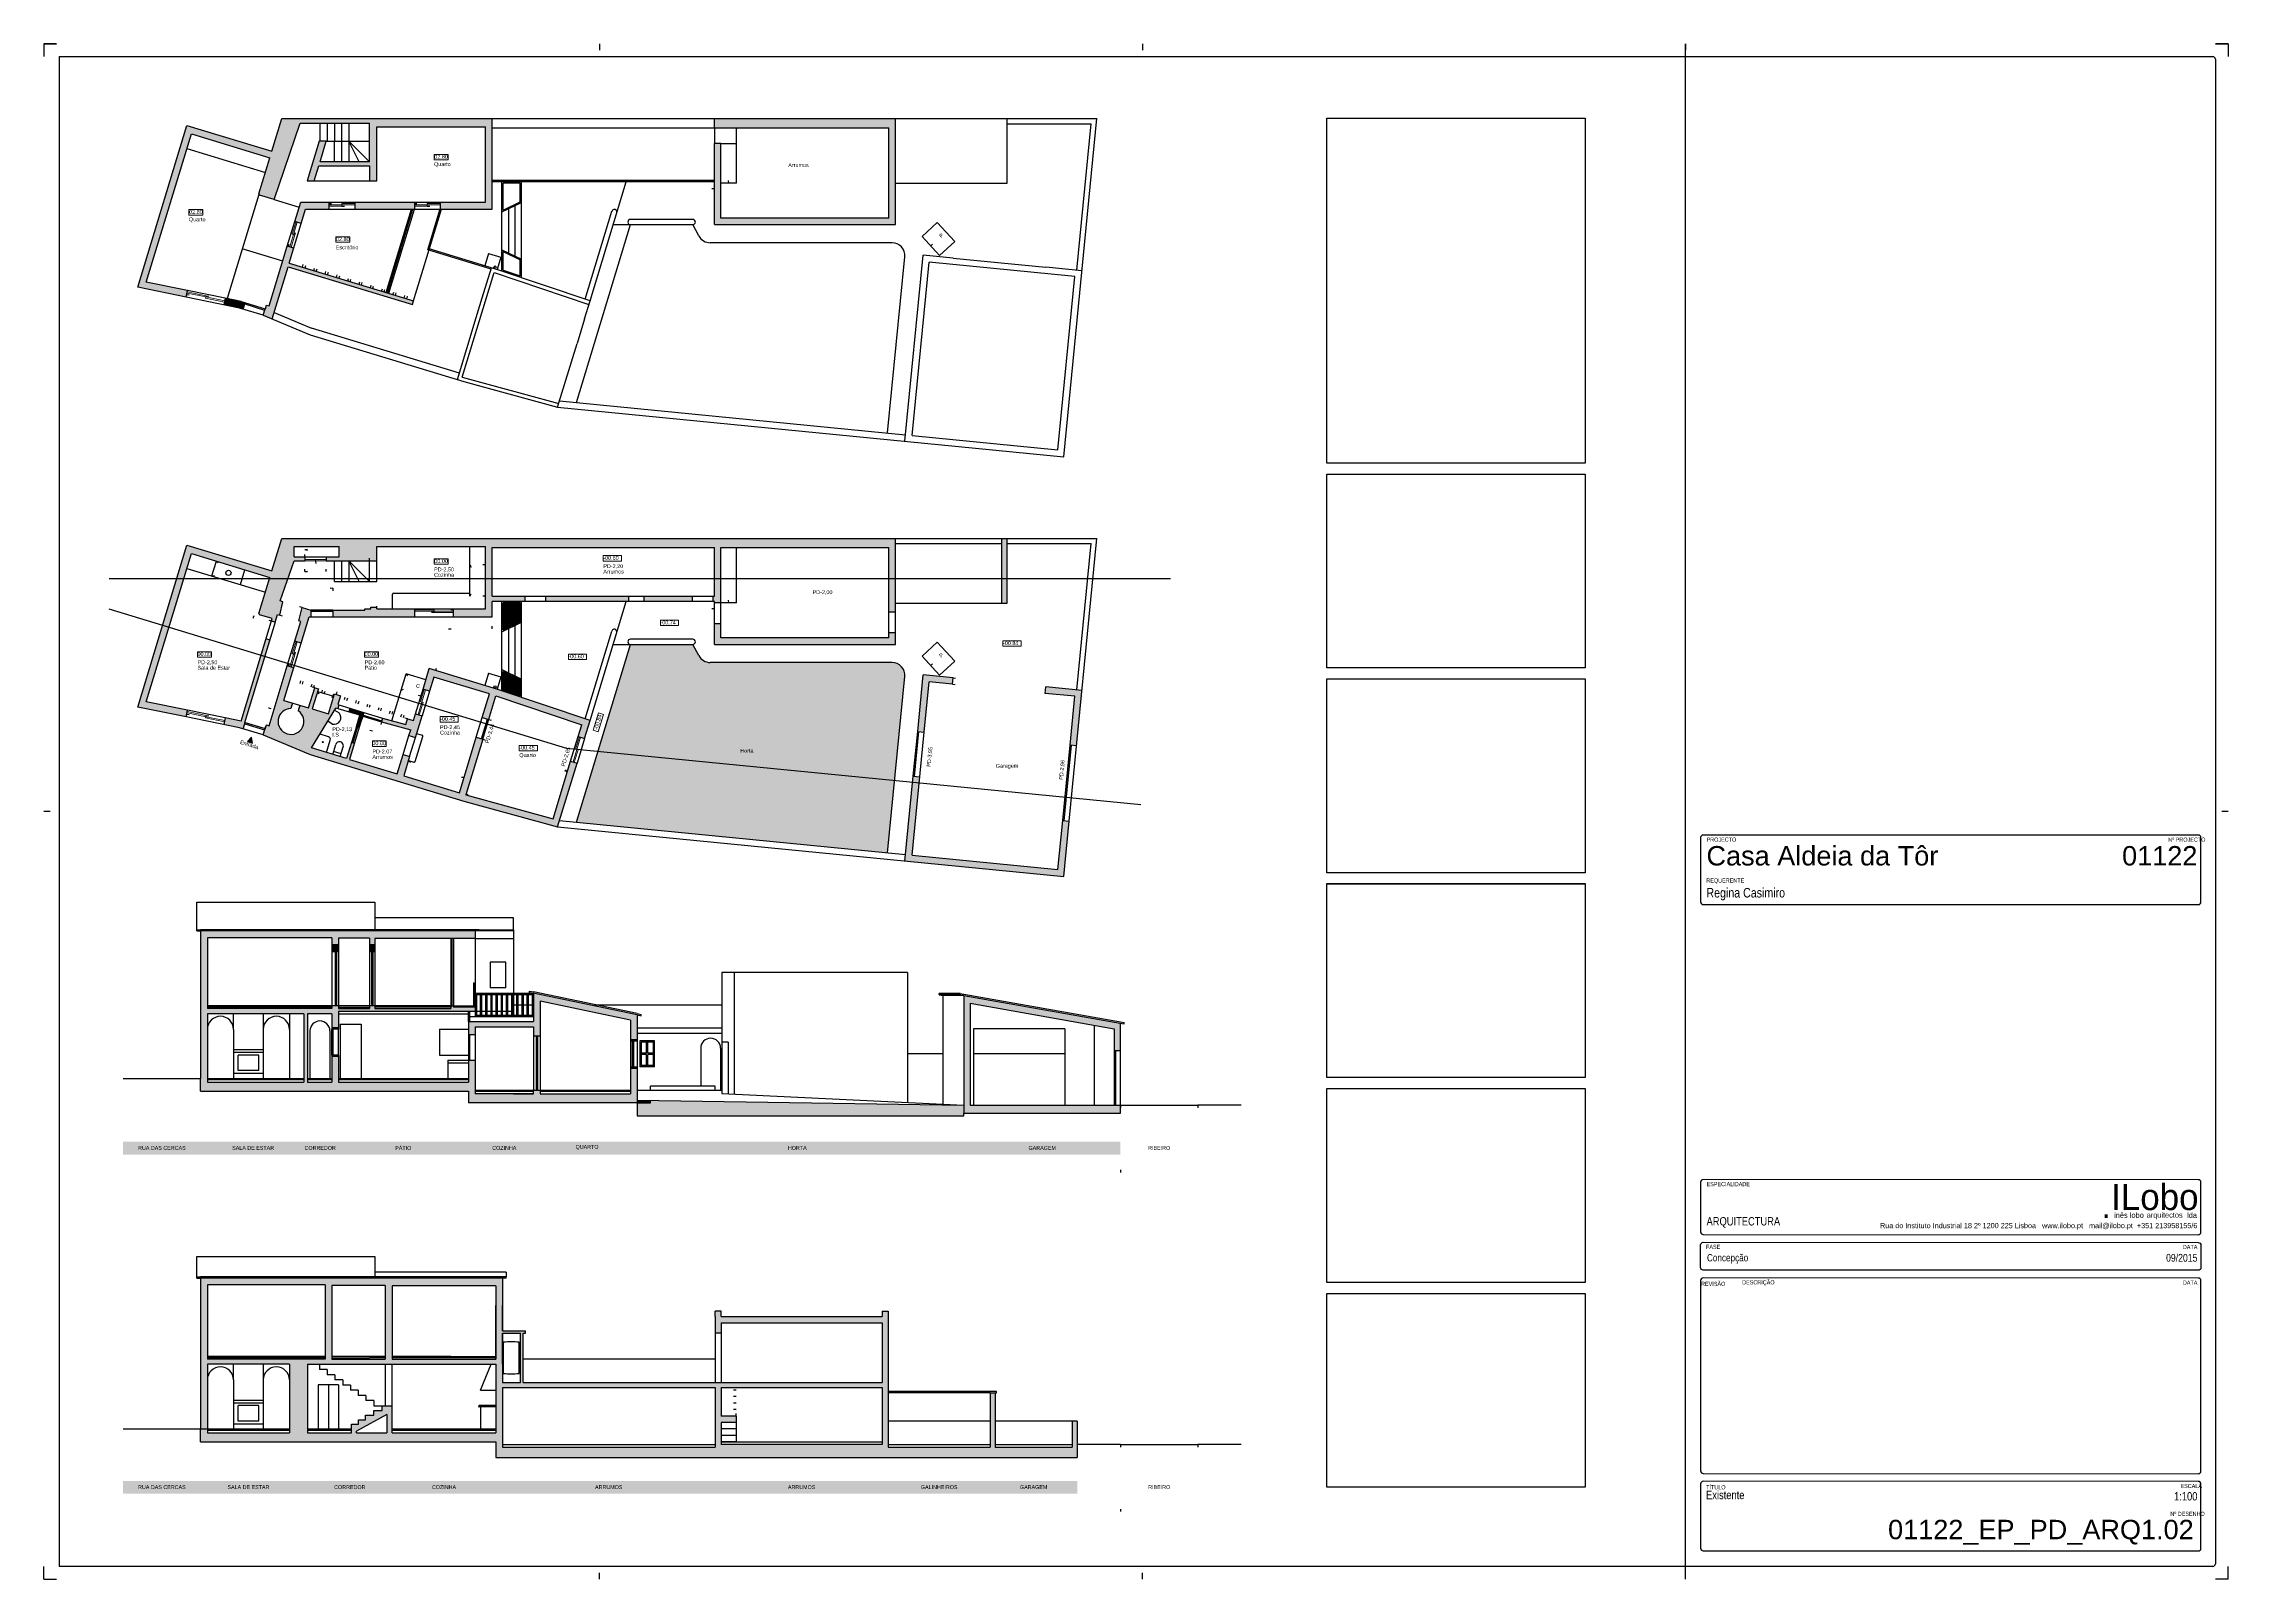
# Model space of a CAD drawing. Header units: metres. Extents: x 0 to 84.5, y 0 to 59.4.
import ezdxf
from ezdxf.xclip import XClip

# ---------------------------------------------------------------- set-up
doc = ezdxf.new("R2010")
doc.units = ezdxf.units.M
doc.header["$MEASUREMENT"] = 0
doc.header["$XCLIPFRAME"] = 0
doc.set_wipeout_variables(frame=1)
for name, pattern in [('J-Ponteado', [0.000401, 1e-06, -0.0004]), ('Ponteado', [0.00025, 0, -0.00025]), ('Wipeout_Contour', [1, 0, -1])]:
    doc.linetypes.add(name, pattern=pattern)
for name, color, linetype in [('A-Folha rótulo', 7, 'Continuous'), ('A-Percursos', 7, 'Continuous'), ('A-Processo Vinha', 7, 'Continuous')]:
    doc.layers.add(name, color=color, linetype=linetype)
doc.styles.add('GENERATED_STYLE_2', font='swiss.ttf')
doc.styles.add('GENERATED_STYLE_3', font='arial.ttf')
doc.styles.add('GENERATED_STYLE_5', font='swiss.ttf')
picture_1 = doc.add_image_def('image1.jpg', size_in_pixel=(2498, 3331))
picture_2 = doc.add_image_def('image2.jpg', size_in_pixel=(3606, 2704))
picture_3 = doc.add_image_def('image3.jpg', size_in_pixel=(3577, 2682))
picture_4 = doc.add_image_def('image4.jpg', size_in_pixel=(3189, 2392))
picture_5 = doc.add_image_def('image5.jpg', size_in_pixel=(3499, 2624))
picture_6 = doc.add_image_def('image6.jpg', size_in_pixel=(3585, 2688))

# ---------------------------------------------------------------- blocks, each defined once
blk = doc.blocks.new('Desenho_1_2', base_point=(-0.66382, -0.4465))
at = {"color": 254, "linetype": 'Wipeout_Contour', "lineweight": 0, "ltscale": 3.557082}
blk.add_wipeout([(0, 0), (0.845, 0), (0.845, 0.594), (0, 0.594)], dxfattribs=at)
at = {"layer": 'A-Percursos', "linetype": 'Continuous', "lineweight": 0, "ltscale": 1000, "true_color": 0xe5e5e5}
for points in [[(0.09922, 0.56331), (0.12606, 0.56331), (0.12606, 0.54831), (0.12606, 0.54681), (0.12606, 0.54095), (0.12887, 0.54095), (0.12887, 0.56181), (0.17086, 0.56181), (0.17086, 0.53275), (0.15337, 0.53275), (0.15337, 0.53003), (0.17346, 0.53003), (0.17346, 0.54261), (0.17346, 0.56501), (0.12887, 0.56501), (0.0921, 0.56501), (0.08827, 0.5524), (0.0554, 0.5624), (0.03635, 0.49977), (0.05512, 0.49595), (0.05564, 0.4985), (0.03967, 0.50175), (0.05713, 0.55915), (0.08751, 0.54991), (0.08326, 0.53594, 0.414214), (0.08353, 0.53544), (0.08911, 0.53374)], [(0.25946, 0.56151), (0.26196, 0.56151), (0.32696, 0.56151), (0.32946, 0.56151), (0.32946, 0.56501), (0.25946, 0.56501)], [(0.32696, 0.56151), (0.32696, 0.52851), (0.32946, 0.52851), (0.32946, 0.56151)], [(0.10643, 0.54681), (0.12606, 0.54681), (0.12606, 0.54831), (0.11242, 0.54831), (0.10688, 0.54831), (0.10932, 0.55631), (0.1066, 0.55631), (0.10192, 0.54095), (0.10464, 0.54095)], [(0.25946, 0.54061), (0.25946, 0.54011), (0.26196, 0.54011), (0.26196, 0.55541), (0.25946, 0.55541), (0.25946, 0.54261)], [(0.11035, 0.53275), (0.09943, 0.53275), (0.09714, 0.52522), (0.09963, 0.52446), (0.10132, 0.53003), (0.11035, 0.53003)], [(0.14337, 0.53003), (0.14337, 0.53275), (0.12035, 0.53275), (0.12035, 0.53003)], [(0.32946, 0.52401), (0.32946, 0.52851), (0.32696, 0.52851), (0.32696, 0.52651), (0.26196, 0.52651), (0.26196, 0.54011), (0.25946, 0.54011), (0.25946, 0.52401)], [(0.08486, 0.48897), (0.08838, 0.48751), (0.09497, 0.50914), (0.09671, 0.51489), (0.09423, 0.51565), (0.09248, 0.5099), (0.0872, 0.49255), (0.08624, 0.49284), (0.0858, 0.4914), (0.08561, 0.49146)], [(0.14304, 0.49452), (0.09497, 0.50914), (0.09453, 0.50771), (0.1426, 0.49308)], [(0.06972, 0.49298), (0.07569, 0.49176), (0.0772, 0.4913), (0.07796, 0.49379), (0.07633, 0.49428), (0.07024, 0.49553)], [(0.03967, 0.33939), (0.05713, 0.39679), (0.08751, 0.38755), (0.08326, 0.37359, 0.414214), (0.08353, 0.37309), (0.0884, 0.3716), (0.08811, 0.37063), (0.08954, 0.37019), (0.09047, 0.37325), (0.09133, 0.37299), (0.09253, 0.37815), (0.09153, 0.37846), (0.09682, 0.39395), (0.10102, 0.39395), (0.10102, 0.39545), (0.09682, 0.39545), (0.09682, 0.39945), (0.10102, 0.39945), (0.10102, 0.40265), (0.0921, 0.40265), (0.08827, 0.39004), (0.0554, 0.40004), (0.03635, 0.33742), (0.05512, 0.33359), (0.05564, 0.33614)], [(0.12606, 0.40255), (0.12606, 0.39395), (0.12887, 0.39395), (0.12887, 0.39945), (0.17086, 0.39945), (0.17086, 0.37545), (0.15851, 0.37545), (0.15851, 0.37224), (0.17346, 0.37224), (0.17346, 0.37825), (0.18626, 0.37825), (0.18626, 0.38025), (0.17346, 0.38025), (0.17346, 0.39915), (0.25946, 0.39915), (0.25946, 0.38025), (0.25896, 0.38025), (0.25896, 0.37825), (0.25946, 0.37825), (0.25946, 0.37775), (0.26196, 0.37775), (0.26196, 0.39915), (0.32696, 0.39915), (0.32696, 0.37415), (0.32946, 0.37415), (0.32946, 0.40265), (0.17346, 0.40265), (0.12887, 0.40265), (0.10102, 0.40265), (0.10102, 0.39945), (0.1078, 0.39945)], [(0.12606, 0.39395), (0.12606, 0.40255), (0.1078, 0.39945), (0.11432, 0.39945), (0.11432, 0.39599)], [(0.37066, 0.40265), (0.37066, 0.37765), (0.37266, 0.37765), (0.37266, 0.40265)], [(0.12606, 0.39395), (0.11432, 0.39599), (0.11432, 0.39545), (0.10932, 0.39545), (0.10932, 0.39395), (0.11242, 0.39395)], [(0.19426, 0.37825), (0.22632, 0.37825), (0.22632, 0.38025), (0.19426, 0.38025)], [(0.25096, 0.38025), (0.23232, 0.38025), (0.23232, 0.37825), (0.25096, 0.37825)], [(0.10271, 0.37224), (0.10336, 0.37224), (0.10336, 0.37485), (0.09995, 0.37589), (0.09875, 0.37073), (0.09947, 0.37051), (0.09714, 0.36286), (0.09963, 0.3621)], [(0.14351, 0.37224), (0.14351, 0.37545), (0.12887, 0.37545), (0.12887, 0.37605), (0.12657, 0.37605), (0.12657, 0.37545), (0.12427, 0.37545), (0.12427, 0.37485), (0.11186, 0.37485), (0.11186, 0.37224), (0.11191, 0.37224)], [(0.06972, 0.33062), (0.07569, 0.3294), (0.0772, 0.32894), (0.07796, 0.33143), (0.07777, 0.33149), (0.08745, 0.3633), (0.08601, 0.36374), (0.07633, 0.33193), (0.07024, 0.33317)], [(0.32946, 0.36165), (0.32946, 0.36615), (0.32696, 0.36615), (0.32696, 0.36415), (0.26196, 0.36415), (0.26196, 0.36975), (0.25946, 0.36975), (0.25946, 0.36165)], [(0.09846, 0.33595, -6.513131), (0.09559, 0.33683), (0.09625, 0.33898), (0.0929, 0.34), (0.09671, 0.35254), (0.09423, 0.35329), (0.0872, 0.33019), (0.08624, 0.33048), (0.0858, 0.32904), (0.08561, 0.3291), (0.08486, 0.32662), (0.10307, 0.31904), (0.1625, 0.30096), (0.19878, 0.29104), (0.20629, 0.3157), (0.2038, 0.31645), (0.19703, 0.29421), (0.16326, 0.30344), (0.16981, 0.32497), (0.16732, 0.32573), (0.16077, 0.3042), (0.13924, 0.31075), (0.14153, 0.31826), (0.13904, 0.31902), (0.13676, 0.31151), (0.11829, 0.31712), (0.12018, 0.32334), (0.11904, 0.32369), (0.11714, 0.31747), (0.10365, 0.32158), (0.11305, 0.33701), (0.11372, 0.3368), (0.11416, 0.33824), (0.11378, 0.33836), (0.11482, 0.3418), (0.11248, 0.34251), (0.11012, 0.33476), (0.1039, 0.33666), (0.10626, 0.34441), (0.10483, 0.34484), (0.10247, 0.33709), (0.09912, 0.33811)], [(0.14916, 0.35226), (0.14675, 0.34437), (0.14924, 0.34361), (0.15089, 0.34902), (0.17241, 0.34247), (0.16965, 0.33338), (0.17213, 0.33262), (0.1749, 0.34171), (0.20809, 0.33057), (0.20671, 0.32602), (0.2092, 0.32527), (0.21132, 0.33223), (0.17566, 0.3442)], [(0.34245, 0.3471), (0.3515, 0.34621), (0.35175, 0.3487), (0.3402, 0.34983), (0.33805, 0.32794), (0.34054, 0.32769)], [(0.40161, 0.3438), (0.38758, 0.34518), (0.38733, 0.34269), (0.39888, 0.34156), (0.39702, 0.32265), (0.39951, 0.32241)], [(0.12382, 0.3353), (0.11846, 0.33693), (0.11803, 0.3355), (0.12224, 0.33421), (0.12093, 0.32991), (0.12208, 0.32956)], [(0.14003, 0.3307), (0.13109, 0.33309), (0.13066, 0.33165), (0.14197, 0.32863), (0.14128, 0.32638), (0.14377, 0.32563), (0.14633, 0.33404), (0.14384, 0.3348), (0.14304, 0.33216), (0.1407, 0.33287)], [(0.08041, 0.32575), (0.07884, 0.32402), (0.08075, 0.32344)], [(0.33635, 0.31062), (0.33314, 0.27785), (0.39454, 0.27182), (0.39665, 0.29325), (0.39416, 0.29349), (0.3923, 0.27458), (0.33587, 0.28012), (0.33884, 0.31038)], [(0.06331, 0.24569), (0.06331, 0.24814), (0.11146, 0.24814), (0.11146, 0.24569), (0.11406, 0.24569), (0.11406, 0.24799), (0.12606, 0.24799), (0.12606, 0.24569), (0.12806, 0.24569), (0.12806, 0.24787), (0.16691, 0.24787), (0.16691, 0.25079), (0.06071, 0.25079), (0.06071, 0.24569)], [(0.11146, 0.24569), (0.11146, 0.24277), (0.11406, 0.24277), (0.11406, 0.24569)], [(0.12606, 0.24569), (0.12606, 0.24277), (0.12806, 0.24277), (0.12806, 0.24569)], [(0.19201, 0.21027), (0.19201, 0.22367), (0.22701, 0.21632), (0.22701, 0.20877), (0.22961, 0.20877), (0.22961, 0.21829), (0.22951, 0.21831), (0.18941, 0.22673), (0.18941, 0.21577), (0.16431, 0.21577), (0.16431, 0.21076), (0.16691, 0.21076), (0.16691, 0.21377), (0.18941, 0.21377), (0.18941, 0.21027)], [(0.35597, 0.22585), (0.35597, 0.18037), (0.41647, 0.18037), (0.41647, 0.18337), (0.35842, 0.18337), (0.35842, 0.22287), (0.41402, 0.21297), (0.41402, 0.20437), (0.41647, 0.20437), (0.41647, 0.21508), (0.41639, 0.21509)], [(0.22961, 0.18427), (0.23474, 0.18427), (0.23474, 0.18529), (0.22961, 0.18537)], [(0.10131, 0.16927), (0.06071, 0.16927), (0.06071, 0.16427), (0.10131, 0.16427)], [(0.11258, 0.16427), (0.11258, 0.16927), (0.10131, 0.16927), (0.10131, 0.16427)], [(0.16561, 0.16927), (0.11258, 0.16927), (0.11258, 0.16427), (0.16561, 0.16427)], [(0.19071, 0.16427), (0.19071, 0.16927), (0.16561, 0.16927), (0.16561, 0.16427)], [(0.22961, 0.16927), (0.19071, 0.16927), (0.19071, 0.16427), (0.22961, 0.16427)], [(0.41647, 0.16927), (0.35597, 0.16927), (0.35597, 0.16427), (0.41647, 0.16427)], [(0.06331, 0.1114), (0.06331, 0.11385), (0.10886, 0.11385), (0.10886, 0.1114), (0.11146, 0.1114), (0.11146, 0.1137), (0.13206, 0.1137), (0.13206, 0.1114), (0.13476, 0.1114), (0.13476, 0.11358), (0.17741, 0.11358), (0.17741, 0.1165), (0.06071, 0.1165), (0.06071, 0.1114)], [(0.18441, 0.09517), (0.18441, 0.07617), (0.18541, 0.07617), (0.18541, 0.09517), (0.18641, 0.09517), (0.18641, 0.09617), (0.17741, 0.09617), (0.17741, 0.09517)], [(0.10131, 0.03807), (0.06071, 0.03807), (0.06071, 0.03307), (0.10131, 0.03307)], [(0.11258, 0.03307), (0.11258, 0.03807), (0.10131, 0.03807), (0.10131, 0.03307)], [(0.16561, 0.03807), (0.11258, 0.03807), (0.11258, 0.03307), (0.16561, 0.03307)], [(0.19071, 0.03307), (0.19071, 0.03807), (0.16561, 0.03807), (0.16561, 0.03307)], [(0.22961, 0.03807), (0.19071, 0.03807), (0.19071, 0.03307), (0.22961, 0.03307)], [(0.39975, 0.03807), (0.22961, 0.03807), (0.22961, 0.03307), (0.39975, 0.03307)]]:
    blk.add_hatch(color=254, dxfattribs=at).paths.add_polyline_path(points)
at = {"layer": 'A-Percursos', "linetype": 'Continuous', "lineweight": 0, "ltscale": 1000, "true_color": 0x29271f}
for points in [[(0.17776, 0.37775), (0.17776, 0.3673), (0.18429, 0.37052), (0.18429, 0.37775)], [(0.18429, 0.3418), (0.18429, 0.34799), (0.17776, 0.35121), (0.17776, 0.34399)]]:
    blk.add_hatch(color=250, dxfattribs=at).paths.add_polyline_path(points)
at = {"layer": 'A-Percursos', "linetype": 'Continuous', "lineweight": 0, "ltscale": 1000, "true_color": 0x534e3e}
for points in [[(0.32642, 0.28105), (0.3331, 0.34916, 0.443169), (0.32813, 0.35465), (0.2578, 0.35465, -0.276959), (0.25339, 0.3573), (0.25106, 0.36165), (0.22697, 0.36165), (0.20604, 0.29286)], [(0.23474, 0.18427), (0.22961, 0.18427), (0.22961, 0.17927), (0.33408, 0.17927), (0.35597, 0.17927), (0.35597, 0.18037), (0.35597, 0.18337), (0.33408, 0.18372), (0.23474, 0.18529)], [(0.35597, 0.16427), (0.35597, 0.16927), (0.22961, 0.16927), (0.22961, 0.16427)]]:
    blk.add_hatch(color=59, dxfattribs=at).paths.add_polyline_path(points)
at = {"layer": 'A-Percursos', "linetype": 'Continuous', "lineweight": 0, "ltscale": 1000, "true_color": 0xe5e5e5}
h = blk.add_hatch(color=254, dxfattribs=at)
h.paths.add_polyline_path([(0.06071, 0.19377), (0.06071, 0.18877), (0.16431, 0.18877), (0.16431, 0.18427), (0.18941, 0.18427), (0.22961, 0.18427), (0.22961, 0.19777), (0.22701, 0.19777), (0.22701, 0.18777), (0.19201, 0.18777), (0.19201, 0.18927), (0.18941, 0.18927), (0.18941, 0.18777), (0.16691, 0.18777), (0.16691, 0.19377), (0.16691, 0.20076), (0.16431, 0.20076), (0.16431, 0.19227), (0.11406, 0.19227), (0.11406, 0.20227), (0.11146, 0.20227), (0.11146, 0.19227), (0.10206, 0.19227), (0.10206, 0.21877), (0.11146, 0.21877), (0.11146, 0.21327), (0.11406, 0.21327), (0.11406, 0.21977), (0.16691, 0.21977), (0.16691, 0.22127), (0.15848, 0.22127), (0.15848, 0.22177), (0.15751, 0.22177), (0.15751, 0.22077), (0.12806, 0.22077), (0.12806, 0.22177), (0.12606, 0.22177), (0.12606, 0.22077), (0.11406, 0.22077), (0.11406, 0.22177), (0.11146, 0.22177), (0.11146, 0.22077), (0.06331, 0.22077), (0.06331, 0.22177), (0.06331, 0.24569), (0.06071, 0.24569), (0.06071, 0.22177)])
h.paths.add_polyline_path([(0.06331, 0.21877), (0.10056, 0.21877), (0.10056, 0.19227), (0.06331, 0.19227)], flags=0)
at = {"layer": 'A-Percursos', "linetype": 'Continuous', "lineweight": 0, "ltscale": 1000}
for points in [[(0.06071, 0.16427), (0.06071, 0.16927), (0.03071, 0.16927), (0.03071, 0.16427)], [(0.06071, 0.03307), (0.06071, 0.03807), (0.03071, 0.03807), (0.03071, 0.03307)]]:
    blk.add_hatch(color=9, dxfattribs=at).paths.add_polyline_path(points)
at = {"layer": 'A-Percursos', "linetype": 'Continuous', "lineweight": 0, "ltscale": 1000, "true_color": 0xe5e5e5}
h = blk.add_hatch(color=254, dxfattribs=at)
h.paths.add_polyline_path([(0.06071, 0.05317), (0.12583, 0.05317), (0.15952, 0.05317), (0.17492, 0.05317), (0.17492, 0.04717), (0.22579, 0.04717), (0.39975, 0.04717), (0.39975, 0.06117), (0.39783, 0.06117), (0.39783, 0.05217), (0.39783, 0.05117), (0.36799, 0.05117), (0.36799, 0.05217), (0.36799, 0.07217), (0.36608, 0.07217), (0.36608, 0.05217), (0.36608, 0.05117), (0.32666, 0.05117), (0.32666, 0.05217), (0.32666, 0.10167), (0.32666, 0.10367), (0.32427, 0.10367), (0.32427, 0.10167), (0.26208, 0.10167), (0.26208, 0.10367), (0.25969, 0.10367), (0.25969, 0.10167), (0.25969, 0.09517), (0.26208, 0.09517), (0.26208, 0.09917), (0.32427, 0.09917), (0.32427, 0.07617), (0.25969, 0.07617), (0.22579, 0.07617), (0.17741, 0.07617), (0.17741, 0.11358), (0.17493, 0.11358), (0.17493, 0.08517), (0.15952, 0.08517), (0.13476, 0.08517), (0.13476, 0.1114), (0.13206, 0.1114), (0.13206, 0.08517), (0.12606, 0.08517), (0.12583, 0.08517), (0.11146, 0.08517), (0.11146, 0.1114), (0.10886, 0.1114), (0.10886, 0.08517), (0.06331, 0.08517), (0.06331, 0.1114), (0.06071, 0.1114), (0.06071, 0.08617), (0.06071, 0.05817)])
h.paths.add_polyline_path([(0.09506, 0.05667), (0.06331, 0.05667), (0.06331, 0.08317), (0.09506, 0.08317)], flags=0)
h.paths.add_polyline_path([(0.10206, 0.08317), (0.12583, 0.08317), (0.13476, 0.08317), (0.15952, 0.08317), (0.17493, 0.08317), (0.17493, 0.05667), (0.15952, 0.05667), (0.13476, 0.05667), (0.13476, 0.06711), (0.13092, 0.06711), (0.13092, 0.06532), (0.12766, 0.06532), (0.12766, 0.06353), (0.12583, 0.06353), (0.12441, 0.06353), (0.12441, 0.06174), (0.12171, 0.06174), (0.12171, 0.05996), (0.11902, 0.05996), (0.11902, 0.05667), (0.10206, 0.05667)], flags=0)
h.paths.add_polyline_path([(0.12583, 0.05667), (0.12102, 0.05667), (0.12102, 0.05729), (0.12583, 0.05993), (0.13276, 0.06374), (0.13276, 0.05667)], flags=0)
h.paths.add_polyline_path([(0.17741, 0.05817), (0.17741, 0.07417), (0.22579, 0.07417), (0.25969, 0.07417), (0.25969, 0.05117), (0.22579, 0.05117), (0.17741, 0.05117)], flags=0)
h.paths.add_polyline_path([(0.26208, 0.06467), (0.26208, 0.07417), (0.32427, 0.07417), (0.32427, 0.05217), (0.26208, 0.05217), (0.26208, 0.06067), (0.26782, 0.06067), (0.26782, 0.06317), (0.26208, 0.06317)], flags=0)
at = {"layer": 'A-Folha rótulo', "linetype": 'Continuous', "ltscale": 1000}
for p, q in [((0, 0.594), (0, 0.589)), ((0, 0.594), (0, 0.589)), ((0, 0.594), (0, 0.589)), ((0, 0.594), (0, 0.589)), ((0.005, 0.594), (0, 0.594)), ((0, 0.594), (0.005, 0.594)), ((0.215, 0.594), (0.215, 0.5915)), ((0.425, 0.594), (0.425, 0.5915)), ((0.635, 0.594), (0.635, 0.5915)), ((0.635, 0.0025), (0.635, 0.594)), ((0.84, 0.594), (0.845, 0.594)), ((0.845, 0.594), (0.84, 0.594)), ((0.845, 0.594), (0.84, 0.594)), ((0.845, 0.594), (0.8425, 0.594)), ((0.845, 0.594), (0.845, 0.589)), ((0.006, 0.589), (0.006, 0.005)), ((0.006, 0.589), (0.839, 0.589)), ((0.84, 0.588), (0.84, 0.006)), ((0.0025, 0.297), (0, 0.297)), ((0.845, 0.297), (0.8425, 0.297)), ((0, 0), (0, 0.005)), ((0, 0), (0, 0.005)), ((0, 0), (0, 0.005)), ((0, 0), (0, 0.005)), ((0, 0), (0, 0.005)), ((0, 0), (0.005, 0)), ((0.839, 0.005), (0.006, 0.005)), ((0.215, 0), (0.215, 0.0025)), ((0.425, 0), (0.425, 0.0025)), ((0.635, 0), (0.635, 0.0025)), ((0.845, 0), (0.84, 0)), ((0.845, 0), (0.84, 0)), ((0.845, 0), (0.84, 0)), ((0.845, 0), (0.845, 0.005)), ((0.845, 0), (0.845, 0.005)), ((0.845, 0), (0.845, 0.005)), ((0.845, 0), (0.845, 0.005))]:
    blk.add_line(p, q, dxfattribs=at)
at = {"layer": 'A-Folha rótulo', "color": 252, "linetype": 'Continuous', "lineweight": 0, "ltscale": 1000}
for p, q in [((0.1564, 0.55116), (0.15101, 0.55116)), ((0.15101, 0.55116), (0.15101, 0.54905)), ((0.1564, 0.54905), (0.1564, 0.55116)), ((0.15101, 0.54905), (0.1564, 0.54905)), ((0.06157, 0.52983), (0.05618, 0.52983)), ((0.05618, 0.52983), (0.05618, 0.52772)), ((0.05618, 0.52772), (0.06157, 0.52772)), ((0.06157, 0.52772), (0.06157, 0.52983)), ((0.11839, 0.51931), (0.11299, 0.51931)), ((0.11299, 0.51931), (0.11299, 0.51719)), ((0.11299, 0.51719), (0.11839, 0.51719)), ((0.11839, 0.51719), (0.11839, 0.51931)), ((0.1564, 0.39475), (0.15101, 0.39475)), ((0.15101, 0.39475), (0.15101, 0.39263)), ((0.15101, 0.39263), (0.1564, 0.39263)), ((0.1564, 0.39263), (0.1564, 0.39475)), ((0.22349, 0.396), (0.21646, 0.396)), ((0.21646, 0.396), (0.21646, 0.39388)), ((0.21646, 0.39388), (0.22349, 0.39388)), ((0.22349, 0.39388), (0.22349, 0.396)), ((0.24558, 0.37103), (0.23856, 0.37103)), ((0.23856, 0.37103), (0.23856, 0.36892)), ((0.23856, 0.36892), (0.24558, 0.36892)), ((0.24558, 0.36892), (0.24558, 0.37103)), ((0.06489, 0.3588), (0.0595, 0.3588)), ((0.0595, 0.3588), (0.0595, 0.35669)), ((0.0595, 0.35669), (0.06489, 0.35669)), ((0.06489, 0.35669), (0.06489, 0.3588)), ((0.12952, 0.3588), (0.12413, 0.3588)), ((0.12413, 0.3588), (0.12413, 0.35669)), ((0.12413, 0.35669), (0.12952, 0.35669)), ((0.12952, 0.35669), (0.12952, 0.3588)), ((0.20999, 0.35789), (0.20296, 0.35789)), ((0.20296, 0.35789), (0.20296, 0.35577)), ((0.20296, 0.35577), (0.20999, 0.35577)), ((0.20999, 0.35577), (0.20999, 0.35789)), ((0.37808, 0.36302), (0.37105, 0.36302)), ((0.37105, 0.36302), (0.37105, 0.3609)), ((0.37105, 0.3609), (0.37808, 0.3609)), ((0.37808, 0.3609), (0.37808, 0.36302)), ((0.16033, 0.33372), (0.1533, 0.33372)), ((0.1533, 0.33372), (0.1533, 0.3316)), ((0.1533, 0.3316), (0.16033, 0.3316)), ((0.16033, 0.3316), (0.16033, 0.33372)), ((0.21455, 0.3352), (0.21251, 0.32847)), ((0.21453, 0.32786), (0.21658, 0.33458)), ((0.21658, 0.33458), (0.21455, 0.3352)), ((0.13253, 0.3243), (0.12714, 0.3243)), ((0.12714, 0.3243), (0.12714, 0.32218)), ((0.12714, 0.32218), (0.13253, 0.32218)), ((0.13253, 0.32218), (0.13253, 0.3243)), ((0.191, 0.32258), (0.18397, 0.32258)), ((0.18397, 0.32258), (0.18397, 0.32046)), ((0.191, 0.32046), (0.191, 0.32258)), ((0.21251, 0.32847), (0.21453, 0.32786)), ((0.18397, 0.32046), (0.191, 0.32046))]:
    blk.add_line(p, q, dxfattribs=at)
at = {"layer": 'A-Folha rótulo', "linetype": 'Continuous', "ltscale": 1000, "flags": 128}
for points in [[(0.64189, 0.2879, 0.414214), (0.64089, 0.2869)], [(0.83443, 0.2869, 0.414214), (0.83343, 0.2879)], [(0.64089, 0.26201, 0.414214), (0.64189, 0.26101)], [(0.83343, 0.26101, 0.414214), (0.83443, 0.26201)], [(0.64189, 0.15464, 0.414214), (0.64089, 0.15364)], [(0.83439, 0.15357, 0.414214), (0.83339, 0.15457)], [(0.64089, 0.13437, 0.414214), (0.64189, 0.13337)], [(0.64089, 0.12937, -0.414214), (0.64189, 0.13037)], [(0.83339, 0.13329, 0.414214), (0.83439, 0.13429)], [(0.83339, 0.13029, -0.414214), (0.83439, 0.12929)], [(0.64189, 0.11961, -0.414214), (0.64089, 0.12061)], [(0.83439, 0.12053, -0.414214), (0.83339, 0.11953)], [(0.64189, 0.11661, 0.414214), (0.64089, 0.11561)], [(0.83439, 0.11553, 0.414214), (0.83339, 0.11653)], [(0.64089, 0.04193, 0.414214), (0.64189, 0.04093)], [(0.64189, 0.03793, 0.414214), (0.64089, 0.03693)], [(0.83339, 0.04086, 0.414214), (0.83439, 0.04186)], [(0.83439, 0.03686, 0.414214), (0.83339, 0.03786)], [(0.64089, 0.01204, 0.414214), (0.64189, 0.01104)], [(0.83339, 0.01096, 0.414214), (0.83439, 0.01196)]]:
    blk.add_lwpolyline(points, format="xyb", dxfattribs=at)
for points in [[(0.83343, 0.2879), (0.64189, 0.2879)], [(0.64089, 0.2869), (0.64089, 0.26201)], [(0.83443, 0.26201), (0.83443, 0.2869)], [(0.64189, 0.26101), (0.83343, 0.26101)], [(0.64089, 0.15364), (0.64089, 0.13437)], [(0.83339, 0.15457), (0.64189, 0.15464)], [(0.83439, 0.13429), (0.83439, 0.15357)], [(0.64089, 0.12061), (0.64089, 0.12937)], [(0.64189, 0.13337), (0.83339, 0.13329)], [(0.64189, 0.13037), (0.83339, 0.13029)], [(0.83439, 0.12929), (0.83439, 0.12053)], [(0.83339, 0.11953), (0.64189, 0.11961)], [(0.64089, 0.11561), (0.64089, 0.04193)], [(0.83339, 0.11653), (0.64189, 0.11661)], [(0.83439, 0.04186), (0.83439, 0.11553)], [(0.64089, 0.03693), (0.64089, 0.01204)], [(0.64189, 0.04093), (0.83339, 0.04086)], [(0.83339, 0.03786), (0.64189, 0.03793)], [(0.83439, 0.01196), (0.83439, 0.03686)], [(0.64189, 0.01104), (0.83339, 0.01096)]]:
    blk.add_lwpolyline(points, dxfattribs=at)
at = {"layer": 'A-Folha rótulo', "linetype": 'Continuous', "ltscale": 1000}
for centre, start, end in [((0.839, 0.588), 0, 90), ((0.839, 0.006), 269.94512, 0)]:
    blk.add_arc(centre, 0.001, start, end, dxfattribs=at)
at = {"layer": 'A-Percursos', "linetype": 'Continuous', "ltscale": 1000}
for p, q in [((0.03635, 0.49977), (0.0554, 0.5624)), ((0.03967, 0.50175), (0.05713, 0.55915)), ((0.0554, 0.5624), (0.08827, 0.5524)), ((0.05713, 0.55915), (0.08751, 0.54991)), ((0.08827, 0.5524), (0.0921, 0.56501)), ((0.08911, 0.53374), (0.09922, 0.56331)), ((0.0921, 0.56501), (0.12887, 0.56501)), ((0.09922, 0.56331), (0.12606, 0.56331)), ((0.10679, 0.56331), (0.10679, 0.55631)), ((0.10961, 0.56331), (0.10961, 0.55631)), ((0.11242, 0.56331), (0.11242, 0.55631)), ((0.11524, 0.56331), (0.11524, 0.55631)), ((0.11806, 0.56331), (0.11806, 0.55631)), ((0.12606, 0.54831), (0.12606, 0.56331)), ((0.12887, 0.56501), (0.17346, 0.56501)), ((0.12887, 0.56181), (0.17086, 0.56181)), ((0.12887, 0.54095), (0.12887, 0.56181)), ((0.17086, 0.53275), (0.17086, 0.56181)), ((0.17346, 0.56501), (0.32946, 0.56501)), ((0.17346, 0.54261), (0.17346, 0.56501)), ((0.17346, 0.56151), (0.25946, 0.56151)), ((0.25946, 0.56151), (0.25946, 0.56501)), ((0.25946, 0.56151), (0.32696, 0.56151)), ((0.25946, 0.56151), (0.25946, 0.55541)), ((0.26796, 0.54011), (0.26796, 0.56151)), ((0.32696, 0.52651), (0.32696, 0.56151)), ((0.32946, 0.52401), (0.32946, 0.56501)), ((0.32946, 0.56501), (0.40738, 0.56501)), ((0.37266, 0.54001), (0.37266, 0.56501)), ((0.37266, 0.56301), (0.40518, 0.56301)), ((0.39454, 0.43418), (0.40738, 0.56501)), ((0.39962, 0.50636), (0.40518, 0.56301)), ((0.05539, 0.55341), (0.08576, 0.54417)), ((0.08326, 0.53594), (0.08751, 0.54991)), ((0.1066, 0.55631), (0.10192, 0.54095)), ((0.10932, 0.55631), (0.1066, 0.55631)), ((0.10688, 0.54831), (0.10932, 0.55631)), ((0.10932, 0.55631), (0.12606, 0.55631)), ((0.11242, 0.54831), (0.11242, 0.55631)), ((0.11524, 0.55631), (0.11524, 0.54831)), ((0.12206, 0.54831), (0.11806, 0.55631)), ((0.12606, 0.54831), (0.11806, 0.55631)), ((0.11806, 0.55631), (0.11806, 0.54831)), ((0.25946, 0.54061), (0.25946, 0.55541)), ((0.26196, 0.55541), (0.25946, 0.55541)), ((0.26196, 0.52651), (0.26196, 0.55541)), ((0.26196, 0.55541), (0.26796, 0.55541)), ((0.10192, 0.54095), (0.10464, 0.54095)), ((0.10464, 0.54095), (0.10643, 0.54681)), ((0.10464, 0.54095), (0.12606, 0.54095)), ((0.10643, 0.54681), (0.12606, 0.54681)), ((0.11242, 0.54831), (0.10688, 0.54831)), ((0.12606, 0.54831), (0.11242, 0.54831)), ((0.12606, 0.54681), (0.12606, 0.54095)), ((0.12606, 0.54095), (0.12887, 0.54095)), ((0.17346, 0.53003), (0.17346, 0.54261)), ((0.17346, 0.54121), (0.25946, 0.54121)), ((0.08321, 0.53561), (0.07099, 0.49545)), ((0.08911, 0.53374), (0.08353, 0.53544)), ((0.08911, 0.53374), (0.09881, 0.53079)), ((0.09423, 0.51565), (0.09943, 0.53275)), ((0.09943, 0.53275), (0.11035, 0.53275)), ((0.11035, 0.53275), (0.11035, 0.53003)), ((0.11035, 0.53275), (0.12035, 0.53275)), ((0.12035, 0.53275), (0.12035, 0.53003)), ((0.12035, 0.53275), (0.17086, 0.53275)), ((0.14337, 0.53275), (0.15337, 0.53275)), ((0.14337, 0.53275), (0.14337, 0.53003)), ((0.15337, 0.53275), (0.15337, 0.53003)), ((0.25946, 0.54061), (0.17346, 0.54061)), ((0.17726, 0.50602), (0.17726, 0.54061)), ((0.17726, 0.52891), (0.18476, 0.53261)), ((0.17776, 0.52966), (0.17776, 0.54011)), ((0.18429, 0.54011), (0.17776, 0.54011)), ((0.17776, 0.52966), (0.18429, 0.53288)), ((0.18429, 0.53288), (0.18429, 0.54011)), ((0.18476, 0.5035), (0.18476, 0.54061)), ((0.21132, 0.49458), (0.22532, 0.54061)), ((0.25946, 0.52401), (0.25946, 0.54061)), ((0.26796, 0.54011), (0.26196, 0.54011)), ((0.32946, 0.54001), (0.37266, 0.54001)), ((0.09497, 0.50914), (0.09963, 0.52446)), ((0.09963, 0.52446), (0.09714, 0.52522)), ((0.09963, 0.52446), (0.10132, 0.53003)), ((0.10132, 0.53003), (0.11035, 0.53003)), ((0.11035, 0.53003), (0.12035, 0.53003)), ((0.12035, 0.53003), (0.17346, 0.53003)), ((0.13249, 0.49773), (0.14232, 0.53003)), ((0.13297, 0.49758), (0.14284, 0.53003)), ((0.13345, 0.49744), (0.14337, 0.53003)), ((0.14337, 0.53003), (0.15337, 0.53003)), ((0.14675, 0.50673), (0.15384, 0.53003)), ((0.14853, 0.51429), (0.15337, 0.53018)), ((0.17976, 0.53014), (0.17976, 0.51308)), ((0.18226, 0.53138), (0.18226, 0.51184)), ((0.20604, 0.45522), (0.22697, 0.52401)), ((0.20942, 0.49522), (0.21974, 0.52916)), ((0.22027, 0.52401), (0.25106, 0.52401)), ((0.25106, 0.52601), (0.22697, 0.52601)), ((0.25339, 0.51966), (0.25106, 0.52401)), ((0.25946, 0.52401), (0.32946, 0.52401)), ((0.32696, 0.52651), (0.26196, 0.52651)), ((0.34565, 0.52486), (0.33973, 0.51948)), ((0.35238, 0.51746), (0.34565, 0.52486)), ((0.0872, 0.49255), (0.09423, 0.51565)), ((0.09671, 0.51489), (0.09423, 0.51565)), ((0.14089, 0.52188), (0.14041, 0.52203)), ((0.32813, 0.51701), (0.2578, 0.51701)), ((0.34646, 0.51208), (0.33973, 0.51948)), ((0.34646, 0.51208), (0.35238, 0.51746)), ((0.09246, 0.50991), (0.07683, 0.51466)), ((0.08838, 0.48751), (0.09453, 0.50771)), ((0.09453, 0.50771), (0.1426, 0.49308)), ((0.09497, 0.50914), (0.14304, 0.49452)), ((0.13841, 0.51373), (0.13793, 0.51388)), ((0.17302, 0.50683), (0.14853, 0.51429)), ((0.17566, 0.50656), (0.14916, 0.51462)), ((0.16965, 0.49574), (0.17317, 0.50731)), ((0.17204, 0.51288), (0.17059, 0.5081)), ((0.17204, 0.51288), (0.17682, 0.51143)), ((0.17682, 0.51143), (0.17537, 0.50664)), ((0.17726, 0.51431), (0.18476, 0.51061)), ((0.17776, 0.51357), (0.18429, 0.51034)), ((0.17776, 0.50635), (0.17776, 0.51357)), ((0.18429, 0.50416), (0.18429, 0.51034)), ((0.32642, 0.44341), (0.3331, 0.51152)), ((0.33314, 0.44021), (0.3402, 0.51219)), ((0.33587, 0.44248), (0.34245, 0.50946)), ((0.35175, 0.51106), (0.3402, 0.51219)), ((0.39888, 0.50392), (0.34245, 0.50946)), ((0.35175, 0.51106), (0.38758, 0.50754)), ((0.40161, 0.50616), (0.38758, 0.50754)), ((0.05512, 0.49595), (0.03635, 0.49977)), ((0.05564, 0.4985), (0.03967, 0.50175)), ((0.13593, 0.50558), (0.13545, 0.50573)), ((0.14384, 0.49716), (0.14675, 0.50673)), ((0.16187, 0.46504), (0.17418, 0.50547)), ((0.17418, 0.50547), (0.21088, 0.49315)), ((0.21132, 0.49458), (0.17566, 0.50656)), ((0.17776, 0.50635), (0.18429, 0.50416)), ((0.3923, 0.43694), (0.39888, 0.50392)), ((0.05512, 0.49595), (0.05564, 0.4985)), ((0.07569, 0.49176), (0.05512, 0.49595)), ((0.07024, 0.49553), (0.05564, 0.4985)), ((0.07024, 0.49553), (0.06972, 0.49298)), ((0.07633, 0.49428), (0.07024, 0.49553)), ((0.08486, 0.48897), (0.07569, 0.49176)), ((0.07633, 0.49428), (0.08561, 0.49146)), ((0.0772, 0.4913), (0.07796, 0.49379)), ((0.07781, 0.49331), (0.08547, 0.49098)), ((0.08486, 0.48897), (0.08561, 0.49146)), ((0.08561, 0.49146), (0.0858, 0.4914)), ((0.0858, 0.4914), (0.08624, 0.49284)), ((0.08624, 0.49284), (0.0872, 0.49255)), ((0.13345, 0.49744), (0.13297, 0.49758)), ((0.1426, 0.49308), (0.14304, 0.49452)), ((0.14304, 0.49452), (0.14384, 0.49716)), ((0.16732, 0.48808), (0.16965, 0.49574)), ((0.2092, 0.48762), (0.21132, 0.49458)), ((0.08486, 0.48897), (0.10307, 0.4814)), ((0.08913, 0.48998), (0.10365, 0.48393)), ((0.16077, 0.46656), (0.10365, 0.48393)), ((0.16001, 0.46407), (0.16732, 0.48808)), ((0.2092, 0.48762), (0.20629, 0.47806)), ((0.10307, 0.4814), (0.1625, 0.46331)), ((0.19878, 0.4534), (0.20629, 0.47806)), ((0.16187, 0.46504), (0.19922, 0.45483)), ((0.1625, 0.46331), (0.19878, 0.4534)), ((0.19878, 0.4534), (0.39454, 0.43418)), ((0.19953, 0.45586), (0.33339, 0.44272)), ((0.33587, 0.44248), (0.3923, 0.43694)), ((0.03635, 0.33742), (0.0554, 0.40004)), ((0.0554, 0.40004), (0.08827, 0.39004)), ((0.08827, 0.39004), (0.0921, 0.40265)), ((0.0921, 0.40265), (0.12887, 0.40265)), ((0.09682, 0.39545), (0.09682, 0.39945)), ((0.09682, 0.39945), (0.11432, 0.39945)), ((0.11432, 0.39545), (0.11432, 0.39945)), ((0.12887, 0.40265), (0.17346, 0.40265)), ((0.12887, 0.39945), (0.17086, 0.39945)), ((0.12887, 0.38595), (0.12887, 0.39945)), ((0.16486, 0.38145), (0.16486, 0.39945)), ((0.17086, 0.37545), (0.17086, 0.39945)), ((0.17346, 0.40265), (0.32946, 0.40265)), ((0.17346, 0.39915), (0.25946, 0.39915)), ((0.17346, 0.38025), (0.17346, 0.39915)), ((0.25946, 0.38025), (0.25946, 0.39915)), ((0.26196, 0.39915), (0.32696, 0.39915)), ((0.26196, 0.36415), (0.26196, 0.39915)), ((0.26796, 0.37775), (0.26796, 0.39915)), ((0.32696, 0.36415), (0.32696, 0.39915)), ((0.32946, 0.36165), (0.32946, 0.40265)), ((0.32946, 0.40265), (0.40738, 0.40265)), ((0.32946, 0.40065), (0.37066, 0.40065)), ((0.37066, 0.37765), (0.37066, 0.40265)), ((0.37266, 0.37765), (0.37266, 0.40265)), ((0.37266, 0.40065), (0.40518, 0.40065)), ((0.39665, 0.29325), (0.40738, 0.40265)), ((0.39962, 0.344), (0.40518, 0.40065)), ((0.03967, 0.33939), (0.05713, 0.39679)), ((0.05539, 0.39105), (0.08576, 0.38181)), ((0.05713, 0.39679), (0.08751, 0.38755)), ((0.06507, 0.38811), (0.06682, 0.39385)), ((0.07608, 0.38476), (0.07782, 0.3905)), ((0.09153, 0.37846), (0.09682, 0.39395)), ((0.09682, 0.39545), (0.10102, 0.39545)), ((0.09682, 0.39395), (0.10102, 0.39395)), ((0.10102, 0.39545), (0.10102, 0.39395)), ((0.10102, 0.39545), (0.10932, 0.39545)), ((0.10932, 0.39545), (0.10932, 0.39395)), ((0.10932, 0.39545), (0.11432, 0.39545)), ((0.10932, 0.39395), (0.11242, 0.39395)), ((0.11242, 0.39395), (0.12887, 0.39395)), ((0.11242, 0.38595), (0.11242, 0.39395)), ((0.11524, 0.39395), (0.11524, 0.38595)), ((0.12606, 0.38595), (0.11806, 0.39395)), ((0.12206, 0.38595), (0.11806, 0.39395)), ((0.11806, 0.39395), (0.11806, 0.38595)), ((0.12606, 0.38595), (0.12606, 0.39395)), ((0.02532, 0.38715), (0.43584, 0.38715)), ((0.08326, 0.37359), (0.08751, 0.38755)), ((0.11242, 0.38595), (0.12887, 0.38595)), ((0.13487, 0.37545), (0.13487, 0.38105)), ((0.13527, 0.38145), (0.16486, 0.38145)), ((0.17346, 0.38025), (0.25946, 0.38025)), ((0.18626, 0.37825), (0.18626, 0.38025)), ((0.19426, 0.37825), (0.19426, 0.38025)), ((0.22632, 0.37825), (0.22632, 0.38025)), ((0.23232, 0.37825), (0.23232, 0.38025)), ((0.25096, 0.37825), (0.25096, 0.38025)), ((0.25896, 0.37825), (0.25896, 0.38025)), ((0.02515, 0.37538), (0.20228, 0.32149)), ((0.0884, 0.3716), (0.08353, 0.37309)), ((0.08954, 0.37019), (0.09047, 0.37325)), ((0.09047, 0.37325), (0.09133, 0.37299)), ((0.09133, 0.37299), (0.09253, 0.37815)), ((0.09253, 0.37815), (0.09153, 0.37846)), ((0.09875, 0.37073), (0.09995, 0.37589)), ((0.09963, 0.3621), (0.10271, 0.37224)), ((0.09995, 0.37589), (0.10336, 0.37485)), ((0.10271, 0.37224), (0.11191, 0.37224)), ((0.11186, 0.37485), (0.10336, 0.37485)), ((0.10336, 0.37485), (0.10336, 0.37224)), ((0.11186, 0.37439), (0.10336, 0.37439)), ((0.11186, 0.37485), (0.12427, 0.37485)), ((0.11186, 0.37485), (0.11186, 0.37224)), ((0.11191, 0.37224), (0.15851, 0.37224)), ((0.12427, 0.37485), (0.12427, 0.37545)), ((0.12427, 0.37545), (0.12657, 0.37545)), ((0.12657, 0.37545), (0.12657, 0.37605)), ((0.12657, 0.37605), (0.12887, 0.37605)), ((0.12887, 0.37545), (0.12887, 0.37605)), ((0.12887, 0.37545), (0.15851, 0.37545)), ((0.14351, 0.37224), (0.14351, 0.37545)), ((0.15851, 0.37224), (0.15851, 0.37545)), ((0.15851, 0.37545), (0.17086, 0.37545)), ((0.15851, 0.37224), (0.17346, 0.37224)), ((0.17346, 0.37224), (0.17346, 0.37825)), ((0.25946, 0.37825), (0.17346, 0.37825)), ((0.17726, 0.34366), (0.17726, 0.37825)), ((0.17776, 0.3673), (0.17776, 0.37775)), ((0.18429, 0.37775), (0.17776, 0.37775)), ((0.18429, 0.37052), (0.18429, 0.37775)), ((0.18476, 0.34114), (0.18476, 0.37825)), ((0.21132, 0.33223), (0.22532, 0.37825)), ((0.25946, 0.36165), (0.25946, 0.37825)), ((0.26796, 0.37775), (0.25946, 0.37775)), ((0.32946, 0.37415), (0.32696, 0.37415)), ((0.32946, 0.37765), (0.37266, 0.37765)), ((0.07633, 0.33193), (0.0884, 0.3716)), ((0.07777, 0.33149), (0.0896, 0.37038)), ((0.08745, 0.3633), (0.08601, 0.36374)), ((0.08954, 0.37019), (0.08811, 0.37063)), ((0.09423, 0.35329), (0.09947, 0.37051)), ((0.09947, 0.37051), (0.09875, 0.37073)), ((0.17726, 0.36655), (0.18476, 0.37025)), ((0.17776, 0.3673), (0.18429, 0.37052)), ((0.17976, 0.36779), (0.17976, 0.35072)), ((0.18226, 0.36902), (0.18226, 0.34949)), ((0.20942, 0.33286), (0.21974, 0.3668)), ((0.25106, 0.36365), (0.22697, 0.36365)), ((0.25946, 0.36975), (0.26196, 0.36975)), ((0.32696, 0.36415), (0.26196, 0.36415)), ((0.32946, 0.36615), (0.32696, 0.36615)), ((0.0929, 0.34), (0.09963, 0.3621)), ((0.09963, 0.3621), (0.09714, 0.36286)), ((0.20604, 0.29286), (0.22697, 0.36165)), ((0.22027, 0.36165), (0.25106, 0.36165)), ((0.25339, 0.3573), (0.25106, 0.36165)), ((0.25946, 0.36165), (0.32946, 0.36165)), ((0.34565, 0.3625), (0.33973, 0.35712)), ((0.34646, 0.34972), (0.33973, 0.35712)), ((0.35238, 0.3551), (0.34565, 0.3625)), ((0.34646, 0.34972), (0.35238, 0.3551)), ((0.0872, 0.33019), (0.09423, 0.35329)), ((0.09671, 0.35254), (0.09423, 0.35329)), ((0.13472, 0.33212), (0.14023, 0.35025)), ((0.14784, 0.34793), (0.14023, 0.35025)), ((0.14675, 0.34437), (0.14916, 0.35226)), ((0.17566, 0.3442), (0.14916, 0.35226)), ((0.15089, 0.34902), (0.14924, 0.34361)), ((0.17241, 0.34247), (0.15089, 0.34902)), ((0.17204, 0.35052), (0.17059, 0.34574)), ((0.17204, 0.35052), (0.17682, 0.34907)), ((0.17682, 0.34907), (0.17537, 0.34429)), ((0.17726, 0.35195), (0.18476, 0.34825)), ((0.17776, 0.35121), (0.18429, 0.34799)), ((0.17776, 0.34399), (0.17776, 0.35121)), ((0.18429, 0.3418), (0.18429, 0.34799)), ((0.32813, 0.35465), (0.2578, 0.35465)), ((0.32642, 0.28105), (0.3331, 0.34916)), ((0.33805, 0.32794), (0.3402, 0.34983)), ((0.35175, 0.3487), (0.3402, 0.34983)), ((0.34054, 0.32769), (0.34245, 0.3471)), ((0.3515, 0.34621), (0.34245, 0.3471)), ((0.3515, 0.34621), (0.35175, 0.3487)), ((0.05564, 0.33614), (0.03967, 0.33939)), ((0.0929, 0.34), (0.10247, 0.33709)), ((0.09625, 0.33898), (0.09559, 0.33683)), ((0.09912, 0.33811), (0.09846, 0.33595)), ((0.10247, 0.33709), (0.10483, 0.34484)), ((0.10626, 0.34441), (0.1039, 0.33666)), ((0.10483, 0.34484), (0.10626, 0.34441)), ((0.10597, 0.34345), (0.11219, 0.34156)), ((0.11012, 0.33476), (0.11248, 0.34251)), ((0.11248, 0.34251), (0.11482, 0.3418)), ((0.11416, 0.33824), (0.11372, 0.3368)), ((0.11482, 0.3418), (0.11378, 0.33836)), ((0.11378, 0.33836), (0.12382, 0.3353)), ((0.14384, 0.3348), (0.14675, 0.34437)), ((0.14924, 0.34361), (0.14633, 0.33404)), ((0.14924, 0.34361), (0.14675, 0.34437)), ((0.16965, 0.33338), (0.17241, 0.34247)), ((0.16981, 0.32497), (0.1749, 0.34171)), ((0.1749, 0.34171), (0.20809, 0.33057)), ((0.21132, 0.33223), (0.17566, 0.3442)), ((0.17776, 0.34399), (0.18429, 0.3418)), ((0.38733, 0.34269), (0.38758, 0.34518)), ((0.39888, 0.34156), (0.38733, 0.34269)), ((0.40161, 0.3438), (0.38758, 0.34518)), ((0.39702, 0.32265), (0.39888, 0.34156)), ((0.05512, 0.33359), (0.03635, 0.33742)), ((0.05512, 0.33359), (0.05564, 0.33614)), ((0.07569, 0.3294), (0.05512, 0.33359)), ((0.07024, 0.33317), (0.05564, 0.33614)), ((0.07024, 0.33317), (0.06972, 0.33062)), ((0.07633, 0.33193), (0.07024, 0.33317)), ((0.0772, 0.32894), (0.07796, 0.33143)), ((0.07777, 0.33149), (0.08561, 0.3291)), ((0.07781, 0.33095), (0.08547, 0.32862)), ((0.07796, 0.33143), (0.08561, 0.3291)), ((0.0858, 0.32904), (0.08624, 0.33048)), ((0.08624, 0.33048), (0.0872, 0.33019)), ((0.10365, 0.32158), (0.11305, 0.33701)), ((0.1039, 0.33666), (0.11012, 0.33476)), ((0.11164, 0.33084), (0.10993, 0.33188)), ((0.11253, 0.33615), (0.11424, 0.33511)), ((0.12224, 0.33421), (0.11305, 0.33701)), ((0.11846, 0.33693), (0.11803, 0.3355)), ((0.12208, 0.32956), (0.11829, 0.31712)), ((0.12093, 0.32991), (0.11904, 0.32369)), ((0.12141, 0.32976), (0.11951, 0.32355)), ((0.12093, 0.32991), (0.12224, 0.33421)), ((0.12093, 0.32991), (0.12208, 0.32956)), ((0.12382, 0.3353), (0.12208, 0.32956)), ((0.12339, 0.33387), (0.13066, 0.33165)), ((0.12352, 0.3343), (0.13079, 0.33209)), ((0.12382, 0.3353), (0.13109, 0.33309)), ((0.13109, 0.33309), (0.13066, 0.33165)), ((0.13066, 0.33165), (0.14197, 0.32863)), ((0.13109, 0.33309), (0.14003, 0.3307)), ((0.14003, 0.3307), (0.1407, 0.33287)), ((0.1407, 0.33287), (0.14304, 0.33216)), ((0.14304, 0.33216), (0.14384, 0.3348)), ((0.14377, 0.32563), (0.14633, 0.33404)), ((0.14384, 0.3348), (0.14633, 0.33404)), ((0.16732, 0.32573), (0.16965, 0.33338)), ((0.16933, 0.32511), (0.17166, 0.33277)), ((0.16965, 0.33338), (0.17213, 0.33262)), ((0.20671, 0.32602), (0.20809, 0.33057)), ((0.2092, 0.32527), (0.21132, 0.33223)), ((0.08486, 0.32662), (0.07569, 0.3294)), ((0.07884, 0.32402), (0.08041, 0.32575)), ((0.07884, 0.32402), (0.08075, 0.32344)), ((0.08075, 0.32344), (0.08041, 0.32575)), ((0.08486, 0.32662), (0.08561, 0.3291)), ((0.08486, 0.32662), (0.10307, 0.31904)), ((0.08561, 0.3291), (0.0858, 0.32904)), ((0.11714, 0.31747), (0.10365, 0.32158)), ((0.11018, 0.32586), (0.10689, 0.32686)), ((0.10939, 0.31983), (0.11085, 0.32461)), ((0.11181, 0.31909), (0.11298, 0.32292)), ((0.11468, 0.31822), (0.11585, 0.32205)), ((0.11904, 0.32369), (0.11714, 0.31747)), ((0.12018, 0.32334), (0.11904, 0.32369)), ((0.13904, 0.31902), (0.14128, 0.32638)), ((0.14128, 0.32638), (0.14197, 0.32863)), ((0.14128, 0.32638), (0.14377, 0.32563)), ((0.14153, 0.31826), (0.14377, 0.32563)), ((0.14365, 0.31631), (0.14662, 0.32606)), ((0.14425, 0.3272), (0.14635, 0.32656)), ((0.16077, 0.3042), (0.16732, 0.32573)), ((0.16981, 0.32497), (0.16326, 0.30344)), ((0.16732, 0.32573), (0.16981, 0.32497)), ((0.20228, 0.32149), (0.4244, 0.29969)), ((0.2038, 0.31645), (0.20671, 0.32602)), ((0.2092, 0.32527), (0.20629, 0.3157)), ((0.20671, 0.32602), (0.2092, 0.32527)), ((0.33587, 0.28012), (0.34054, 0.32769)), ((0.33635, 0.31062), (0.33805, 0.32794)), ((0.33685, 0.31057), (0.33855, 0.32789)), ((0.33805, 0.32794), (0.34054, 0.32769)), ((0.39416, 0.29349), (0.39702, 0.32265)), ((0.39466, 0.29344), (0.39752, 0.3226)), ((0.39951, 0.32241), (0.39702, 0.32265)), ((0.10307, 0.31904), (0.1625, 0.30096)), ((0.11503, 0.31937), (0.11216, 0.32024)), ((0.11829, 0.31712), (0.13676, 0.31151)), ((0.13676, 0.31151), (0.13904, 0.31902)), ((0.13904, 0.31902), (0.14153, 0.31826)), ((0.14153, 0.31826), (0.13924, 0.31075)), ((0.14105, 0.31668), (0.14315, 0.31604)), ((0.19703, 0.29421), (0.2038, 0.31645)), ((0.19878, 0.29104), (0.20629, 0.3157)), ((0.2038, 0.31645), (0.20629, 0.3157)), ((0.13924, 0.31075), (0.16077, 0.3042)), ((0.33314, 0.27785), (0.33635, 0.31062)), ((0.33635, 0.31062), (0.33884, 0.31038)), ((0.1625, 0.30096), (0.19878, 0.29104)), ((0.16326, 0.30344), (0.19703, 0.29421)), ((0.19878, 0.29104), (0.39454, 0.27182)), ((0.19953, 0.2935), (0.33339, 0.28037)), ((0.3923, 0.27458), (0.39416, 0.29349)), ((0.39416, 0.29349), (0.39665, 0.29325)), ((0.39454, 0.27182), (0.39665, 0.29325)), ((0.33587, 0.28012), (0.3923, 0.27458)), ((0.05919, 0.26199), (0.12806, 0.26199)), ((0.05919, 0.25129), (0.05919, 0.26199)), ((0.12806, 0.26199), (0.12806, 0.25079)), ((0.18175, 0.25592), (0.12806, 0.25592)), ((0.18175, 0.25129), (0.18175, 0.25592)), ((0.05919, 0.25129), (0.06071, 0.25129)), ((0.05919, 0.25079), (0.05919, 0.25129)), ((0.05919, 0.25079), (0.06068, 0.2508)), ((0.16691, 0.25079), (0.06068, 0.2508)), ((0.16691, 0.25129), (0.06071, 0.25129)), ((0.06071, 0.25079), (0.06071, 0.24569)), ((0.06071, 0.24569), (0.06071, 0.22177)), ((0.06331, 0.24814), (0.06331, 0.24569)), ((0.11146, 0.24814), (0.06331, 0.24814)), ((0.06331, 0.24569), (0.06331, 0.22077)), ((0.11146, 0.24814), (0.11146, 0.24569)), ((0.11146, 0.24569), (0.11146, 0.22177)), ((0.11406, 0.24799), (0.11406, 0.24569)), ((0.12606, 0.24799), (0.11406, 0.24799)), ((0.11406, 0.24569), (0.11406, 0.22077)), ((0.12606, 0.24799), (0.12606, 0.24569)), ((0.12606, 0.24569), (0.12606, 0.22077)), ((0.16691, 0.24787), (0.12806, 0.24787)), ((0.12806, 0.24787), (0.12806, 0.24569)), ((0.12806, 0.24569), (0.12806, 0.22077)), ((0.15751, 0.24787), (0.15751, 0.24569)), ((0.15751, 0.24569), (0.15751, 0.22077)), ((0.15848, 0.24787), (0.15848, 0.24569)), ((0.15848, 0.24569), (0.15848, 0.22127)), ((0.16691, 0.25129), (0.18175, 0.25129)), ((0.16841, 0.25129), (0.16691, 0.25129)), ((0.16691, 0.25079), (0.16691, 0.24569)), ((0.18175, 0.25079), (0.16691, 0.25079)), ((0.16691, 0.24787), (0.18175, 0.24787)), ((0.16691, 0.24569), (0.16691, 0.22177)), ((0.16841, 0.25079), (0.16841, 0.25129)), ((0.18175, 0.25129), (0.18175, 0.24569)), ((0.18175, 0.24569), (0.18175, 0.22673)), ((0.11406, 0.24277), (0.11146, 0.24277)), ((0.11276, 0.24277), (0.11276, 0.22177)), ((0.11326, 0.24277), (0.11326, 0.22177)), ((0.12806, 0.24277), (0.12606, 0.24277)), ((0.12681, 0.24277), (0.12681, 0.22177)), ((0.12731, 0.24277), (0.12731, 0.22177)), ((0.17875, 0.23877), (0.17275, 0.23877)), ((0.17275, 0.23877), (0.17275, 0.22877)), ((0.17875, 0.22877), (0.17875, 0.23877)), ((0.16641, 0.22177), (0.16641, 0.23077)), ((0.16641, 0.23077), (0.16691, 0.23077)), ((0.16691, 0.22177), (0.16691, 0.23077)), ((0.17875, 0.22877), (0.17275, 0.22877)), ((0.33408, 0.23477), (0.26228, 0.23477)), ((0.26228, 0.23477), (0.26228, 0.18787)), ((0.26711, 0.23477), (0.26711, 0.18764)), ((0.33408, 0.23477), (0.33408, 0.18442)), ((0.06071, 0.22177), (0.06071, 0.19377)), ((0.11146, 0.22177), (0.06331, 0.22177)), ((0.11146, 0.22127), (0.06331, 0.22127)), ((0.11146, 0.22077), (0.06331, 0.22077)), ((0.11146, 0.22177), (0.11146, 0.22077)), ((0.15751, 0.22177), (0.11146, 0.22177)), ((0.11406, 0.22127), (0.12606, 0.22127)), ((0.11406, 0.22077), (0.12606, 0.22077)), ((0.11406, 0.21977), (0.11406, 0.21277)), ((0.11406, 0.21977), (0.16691, 0.21977)), ((0.15751, 0.22127), (0.12806, 0.22127)), ((0.12806, 0.22077), (0.15751, 0.22077)), ((0.15751, 0.22177), (0.15848, 0.22177)), ((0.15848, 0.22177), (0.16691, 0.22177)), ((0.16691, 0.22127), (0.15848, 0.22127)), ((0.16431, 0.21577), (0.16431, 0.21977)), ((0.16481, 0.21577), (0.16481, 0.21977)), ((0.16691, 0.22673), (0.18941, 0.22673)), ((0.16691, 0.22623), (0.18941, 0.22623)), ((0.16691, 0.22177), (0.16691, 0.21977)), ((0.16691, 0.21977), (0.16691, 0.21773)), ((0.16741, 0.22623), (0.16741, 0.21823)), ((0.16741, 0.21977), (0.16888, 0.21977)), ((0.16888, 0.22623), (0.16888, 0.21823)), ((0.16938, 0.22623), (0.16938, 0.21823)), ((0.16938, 0.21977), (0.17089, 0.21977)), ((0.17089, 0.22623), (0.17089, 0.21823)), ((0.17139, 0.22623), (0.17139, 0.21823)), ((0.17139, 0.21977), (0.17289, 0.21977)), ((0.17289, 0.22623), (0.17289, 0.21823)), ((0.17339, 0.22623), (0.17339, 0.21823)), ((0.17339, 0.21977), (0.17489, 0.21977)), ((0.17489, 0.22623), (0.17489, 0.21823)), ((0.17539, 0.22623), (0.17539, 0.21823)), ((0.17539, 0.21977), (0.1769, 0.21977)), ((0.1769, 0.22623), (0.1769, 0.21823)), ((0.1774, 0.22623), (0.1774, 0.21823)), ((0.1774, 0.21977), (0.1789, 0.21977)), ((0.1789, 0.22623), (0.1789, 0.21823)), ((0.1794, 0.22623), (0.1794, 0.21823)), ((0.1794, 0.21977), (0.1809, 0.21977)), ((0.1809, 0.22623), (0.1809, 0.21823)), ((0.1814, 0.22623), (0.1814, 0.21823)), ((0.1814, 0.21977), (0.18175, 0.21977)), ((0.18175, 0.22623), (0.18175, 0.21977)), ((0.18175, 0.22227), (0.1829, 0.22227)), ((0.18175, 0.21977), (0.18175, 0.21823)), ((0.1829, 0.22623), (0.1829, 0.21823)), ((0.1834, 0.22623), (0.1834, 0.21823)), ((0.1834, 0.22227), (0.18491, 0.22227)), ((0.18491, 0.22623), (0.18491, 0.21823)), ((0.18541, 0.22623), (0.18541, 0.21823)), ((0.18541, 0.22227), (0.18691, 0.22227)), ((0.18691, 0.22623), (0.18691, 0.21823)), ((0.18741, 0.22623), (0.18741, 0.21823)), ((0.18741, 0.22227), (0.18891, 0.22227)), ((0.18794, 0.22755), (0.18941, 0.22724)), ((0.18794, 0.22704), (0.18794, 0.22755)), ((0.18794, 0.22704), (0.18931, 0.22675)), ((0.18891, 0.22623), (0.18891, 0.21823)), ((0.22951, 0.21831), (0.18931, 0.22675)), ((0.22961, 0.2188), (0.18941, 0.22724)), ((0.18941, 0.22673), (0.18941, 0.21577)), ((0.18941, 0.22673), (0.18941, 0.21773)), ((0.19201, 0.22367), (0.19201, 0.18777)), ((0.22701, 0.21632), (0.19201, 0.22367)), ((0.21307, 0.22227), (0.26228, 0.22227)), ((0.3545, 0.22662), (0.34641, 0.22662)), ((0.34641, 0.22611), (0.34641, 0.22662)), ((0.3545, 0.22611), (0.34641, 0.22611)), ((0.34641, 0.22611), (0.3478, 0.22586)), ((0.3478, 0.22586), (0.3478, 0.18376)), ((0.35589, 0.22586), (0.3478, 0.22586)), ((0.3545, 0.22662), (0.35597, 0.22636)), ((0.3545, 0.22662), (0.3545, 0.22611)), ((0.3545, 0.22611), (0.35589, 0.22586)), ((0.35589, 0.22586), (0.41639, 0.21509)), ((0.35597, 0.22636), (0.41647, 0.21558)), ((0.35597, 0.22585), (0.35597, 0.18037)), ((0.35842, 0.22287), (0.35842, 0.18337)), ((0.35842, 0.22287), (0.41402, 0.21297)), ((0.06331, 0.21877), (0.06331, 0.19227)), ((0.10056, 0.21877), (0.06331, 0.21877)), ((0.07344, 0.21271), (0.07344, 0.21877)), ((0.07344, 0.21271), (0.07344, 0.19377)), ((0.08494, 0.21877), (0.08494, 0.19377)), ((0.09506, 0.21877), (0.09506, 0.19377)), ((0.10056, 0.21877), (0.10056, 0.19227)), ((0.11146, 0.21877), (0.10206, 0.21877)), ((0.10206, 0.21877), (0.10206, 0.19227)), ((0.10296, 0.2121), (0.10296, 0.19377)), ((0.11071, 0.2121), (0.11071, 0.19377)), ((0.11146, 0.21877), (0.11146, 0.21277)), ((0.11406, 0.21327), (0.11146, 0.21327)), ((0.11406, 0.21277), (0.11146, 0.21277)), ((0.11146, 0.20277), (0.11146, 0.21277)), ((0.11196, 0.20277), (0.11196, 0.21277)), ((0.11406, 0.21877), (0.16431, 0.21877)), ((0.11406, 0.20277), (0.11406, 0.21277)), ((0.11469, 0.21477), (0.11469, 0.19377)), ((0.11469, 0.21477), (0.12282, 0.21477)), ((0.12282, 0.21477), (0.12282, 0.19377)), ((0.1531, 0.21277), (0.1531, 0.20277)), ((0.1531, 0.21277), (0.16431, 0.21277)), ((0.16431, 0.21577), (0.16431, 0.19227)), ((0.16431, 0.21577), (0.18941, 0.21577)), ((0.16481, 0.21773), (0.18941, 0.21773)), ((0.16691, 0.21823), (0.18941, 0.21823)), ((0.16691, 0.21377), (0.18941, 0.21377)), ((0.16691, 0.21377), (0.16691, 0.19377)), ((0.18941, 0.21377), (0.18941, 0.18927)), ((0.22701, 0.21632), (0.22701, 0.18777)), ((0.22951, 0.21831), (0.23108, 0.21798)), ((0.22961, 0.2188), (0.23108, 0.21849)), ((0.22961, 0.21829), (0.22961, 0.18427)), ((0.22961, 0.21327), (0.26228, 0.21327)), ((0.22961, 0.21127), (0.26228, 0.21127)), ((0.23108, 0.21798), (0.23108, 0.21849)), ((0.39496, 0.21297), (0.35966, 0.21297)), ((0.35966, 0.21297), (0.35966, 0.18337)), ((0.39496, 0.21297), (0.39496, 0.18337)), ((0.40634, 0.21434), (0.40634, 0.18337)), ((0.41402, 0.21297), (0.41402, 0.20437)), ((0.41639, 0.21509), (0.41786, 0.21483)), ((0.41647, 0.21558), (0.41786, 0.21534)), ((0.41647, 0.18037), (0.41647, 0.21508)), ((0.41786, 0.21483), (0.41786, 0.21534)), ((0.08494, 0.20477), (0.07344, 0.20477)), ((0.08494, 0.20377), (0.07344, 0.20377)), ((0.16431, 0.21076), (0.16691, 0.21076)), ((0.16481, 0.20076), (0.16481, 0.21076)), ((0.18941, 0.21027), (0.19201, 0.21027)), ((0.19046, 0.21027), (0.19046, 0.18927)), ((0.19096, 0.21027), (0.19096, 0.18927)), ((0.22701, 0.20877), (0.22961, 0.20877)), ((0.22701, 0.20827), (0.22961, 0.20827)), ((0.22781, 0.19827), (0.22781, 0.20827)), ((0.22831, 0.19827), (0.22831, 0.20827)), ((0.23057, 0.20827), (0.23057, 0.19827)), ((0.23631, 0.20827), (0.23057, 0.20827)), ((0.23107, 0.20777), (0.23107, 0.19877)), ((0.23581, 0.20777), (0.23107, 0.20777)), ((0.23319, 0.20352), (0.23107, 0.20352)), ((0.23319, 0.20302), (0.23107, 0.20302)), ((0.23319, 0.20352), (0.23319, 0.20777)), ((0.23319, 0.19877), (0.23319, 0.20302)), ((0.23369, 0.20352), (0.23369, 0.20777)), ((0.23581, 0.20352), (0.23369, 0.20352)), ((0.23581, 0.20302), (0.23369, 0.20302)), ((0.23369, 0.19877), (0.23369, 0.20302)), ((0.23581, 0.19877), (0.23581, 0.20777)), ((0.23631, 0.19827), (0.23631, 0.20827)), ((0.25415, 0.20545), (0.25415, 0.19079)), ((0.2618, 0.20545), (0.2618, 0.18927)), ((0.26475, 0.20775), (0.26228, 0.20775)), ((0.26475, 0.20775), (0.26475, 0.18775)), ((0.33408, 0.20337), (0.3478, 0.20337)), ((0.35966, 0.20337), (0.39496, 0.20337)), ((0.41647, 0.20437), (0.41402, 0.20437)), ((0.41402, 0.20437), (0.41402, 0.18337)), ((0.41452, 0.20437), (0.41452, 0.18337)), ((0.07344, 0.19577), (0.08494, 0.19577)), ((0.08319, 0.20277), (0.07519, 0.20277)), ((0.07519, 0.19677), (0.07519, 0.20277)), ((0.08319, 0.19677), (0.07519, 0.19677)), ((0.08319, 0.19677), (0.08319, 0.20277)), ((0.11406, 0.20277), (0.11146, 0.20277)), ((0.11146, 0.20277), (0.11146, 0.19227)), ((0.11406, 0.20227), (0.11146, 0.20227)), ((0.11406, 0.20277), (0.11406, 0.19227)), ((0.1531, 0.20277), (0.16431, 0.20277)), ((0.15636, 0.20076), (0.15636, 0.19377)), ((0.15636, 0.20076), (0.16691, 0.20076)), ((0.15636, 0.19977), (0.16431, 0.19977)), ((0.22701, 0.19827), (0.22961, 0.19827)), ((0.22701, 0.19777), (0.22961, 0.19777)), ((0.23631, 0.19827), (0.23057, 0.19827)), ((0.23581, 0.19877), (0.23107, 0.19877)), ((0.03071, 0.19377), (0.06071, 0.19377)), ((0.06071, 0.18877), (0.06071, 0.19377)), ((0.06071, 0.18877), (0.16431, 0.18877)), ((0.06331, 0.19377), (0.10056, 0.19377)), ((0.06331, 0.19327), (0.10056, 0.19327)), ((0.06331, 0.19227), (0.10056, 0.19227)), ((0.10206, 0.19377), (0.11146, 0.19377)), ((0.10206, 0.19327), (0.11146, 0.19327)), ((0.10206, 0.19227), (0.11146, 0.19227)), ((0.11406, 0.19377), (0.16431, 0.19377)), ((0.11406, 0.19327), (0.16431, 0.19327)), ((0.11406, 0.19227), (0.16431, 0.19227)), ((0.16431, 0.18877), (0.16431, 0.18427)), ((0.16691, 0.19377), (0.16691, 0.18777)), ((0.16691, 0.18927), (0.19201, 0.18927)), ((0.16691, 0.18877), (0.18941, 0.18877)), ((0.18941, 0.18777), (0.16691, 0.18777)), ((0.18175, 0.18777), (0.18941, 0.18777)), ((0.18941, 0.18777), (0.18941, 0.18927)), ((0.19201, 0.18927), (0.22701, 0.18927)), ((0.19201, 0.18877), (0.22701, 0.18877)), ((0.19201, 0.18777), (0.22701, 0.18777)), ((0.19201, 0.18777), (0.22701, 0.18777)), ((0.22961, 0.18927), (0.26228, 0.18927)), ((0.23474, 0.18927), (0.23474, 0.19079)), ((0.25969, 0.19079), (0.23474, 0.19079)), ((0.25969, 0.18927), (0.25969, 0.19079)), ((0.26228, 0.18787), (0.35597, 0.18337)), ((0.22961, 0.18427), (0.16431, 0.18427)), ((0.22961, 0.18537), (0.35597, 0.18337)), ((0.22961, 0.18427), (0.22961, 0.17927)), ((0.22961, 0.18427), (0.23474, 0.18427)), ((0.22961, 0.17927), (0.35597, 0.17927)), ((0.23474, 0.18427), (0.23474, 0.18529)), ((0.35597, 0.18037), (0.41647, 0.18037)), ((0.35597, 0.17927), (0.35597, 0.18037)), ((0.35842, 0.18337), (0.41647, 0.18337)), ((0.41647, 0.18337), (0.44647, 0.18337)), ((0.4632, 0.18337), (0.44647, 0.18337)), ((0.05919, 0.12489), (0.12806, 0.12489)), ((0.05919, 0.117), (0.05919, 0.12489)), ((0.12806, 0.12489), (0.12806, 0.1165)), ((0.17891, 0.11882), (0.12806, 0.11882)), ((0.17891, 0.11882), (0.17891, 0.117)), ((0.05919, 0.117), (0.06071, 0.117)), ((0.05919, 0.1165), (0.05919, 0.117)), ((0.05919, 0.1165), (0.06068, 0.1165)), ((0.17741, 0.1165), (0.06068, 0.1165)), ((0.17741, 0.117), (0.06071, 0.117)), ((0.06071, 0.1165), (0.06071, 0.1114)), ((0.06071, 0.1114), (0.06071, 0.08617)), ((0.06331, 0.11385), (0.06331, 0.1114)), ((0.10886, 0.11385), (0.06331, 0.11385)), ((0.06331, 0.1114), (0.06331, 0.08517)), ((0.10886, 0.11385), (0.10886, 0.1114)), ((0.10886, 0.1114), (0.10886, 0.08517)), ((0.11146, 0.1137), (0.11146, 0.1114)), ((0.13206, 0.1137), (0.11146, 0.1137)), ((0.11146, 0.1114), (0.11146, 0.08517)), ((0.13206, 0.1137), (0.13206, 0.1114)), ((0.13206, 0.1114), (0.13206, 0.08517)), ((0.17493, 0.11358), (0.13476, 0.11358)), ((0.13476, 0.11358), (0.13476, 0.1114)), ((0.13476, 0.1114), (0.13476, 0.08517)), ((0.17493, 0.11358), (0.17493, 0.08517)), ((0.17741, 0.117), (0.17891, 0.117)), ((0.17891, 0.117), (0.17741, 0.117)), ((0.17741, 0.1165), (0.17741, 0.09617)), ((0.17891, 0.1165), (0.17741, 0.1165)), ((0.17891, 0.1165), (0.17891, 0.117)), ((0.17493, 0.08517), (0.17493, 0.10592)), ((0.17741, 0.09617), (0.17741, 0.10592)), ((0.25969, 0.10167), (0.25969, 0.10367)), ((0.26208, 0.10367), (0.25969, 0.10367)), ((0.25969, 0.10167), (0.25969, 0.07617)), ((0.26208, 0.10167), (0.26208, 0.10367)), ((0.26208, 0.10167), (0.32427, 0.10167)), ((0.32427, 0.10367), (0.32427, 0.10167)), ((0.32427, 0.10367), (0.32666, 0.10367)), ((0.32666, 0.10367), (0.32666, 0.05117)), ((0.17741, 0.09617), (0.18641, 0.09617)), ((0.17741, 0.08317), (0.17741, 0.09517)), ((0.17741, 0.09517), (0.18441, 0.09517)), ((0.17741, 0.09517), (0.17741, 0.07617)), ((0.18441, 0.07617), (0.18441, 0.09517)), ((0.18541, 0.07617), (0.18541, 0.09517)), ((0.18541, 0.09517), (0.18641, 0.09517)), ((0.18641, 0.09517), (0.18641, 0.09617)), ((0.26208, 0.09517), (0.25969, 0.09517)), ((0.26208, 0.09917), (0.26208, 0.07617)), ((0.26208, 0.09917), (0.32427, 0.09917)), ((0.32427, 0.09917), (0.32427, 0.07617)), ((0.06071, 0.08617), (0.06071, 0.05817)), ((0.10886, 0.08617), (0.06331, 0.08617)), ((0.10886, 0.08567), (0.06331, 0.08567)), ((0.10886, 0.08517), (0.06331, 0.08517)), ((0.11146, 0.08617), (0.11146, 0.08517)), ((0.13206, 0.08617), (0.11146, 0.08617)), ((0.11146, 0.08567), (0.12606, 0.08567)), ((0.11146, 0.08517), (0.12606, 0.08517)), ((0.13206, 0.08567), (0.12606, 0.08567)), ((0.12606, 0.08517), (0.13206, 0.08517)), ((0.15751, 0.08617), (0.13476, 0.08617)), ((0.17493, 0.08567), (0.13476, 0.08567)), ((0.13476, 0.08517), (0.17493, 0.08517)), ((0.15751, 0.08617), (0.15848, 0.08617)), ((0.15848, 0.08617), (0.17493, 0.08617)), ((0.17791, 0.08667), (0.17741, 0.08667)), ((0.17791, 0.08467), (0.17741, 0.08467)), ((0.17791, 0.07967), (0.17791, 0.09167)), ((0.18391, 0.07967), (0.18391, 0.09167)), ((0.25969, 0.08517), (0.18541, 0.08517)), ((0.06331, 0.08317), (0.06331, 0.05667)), ((0.09506, 0.08317), (0.06331, 0.08317)), ((0.07344, 0.07711), (0.07344, 0.08317)), ((0.07344, 0.07711), (0.07344, 0.05817)), ((0.08494, 0.08317), (0.08494, 0.05817)), ((0.09506, 0.08317), (0.09506, 0.05667)), ((0.10206, 0.08317), (0.10206, 0.05667)), ((0.10206, 0.08317), (0.13476, 0.08317)), ((0.10666, 0.08317), (0.10666, 0.08111)), ((0.10966, 0.08111), (0.10666, 0.08111)), ((0.10966, 0.08111), (0.10966, 0.07911)), ((0.11266, 0.07911), (0.10966, 0.07911)), ((0.11266, 0.07911), (0.11266, 0.07711)), ((0.11566, 0.07711), (0.11266, 0.07711)), ((0.11566, 0.07711), (0.11566, 0.07511)), ((0.13206, 0.08317), (0.13206, 0.06711)), ((0.13476, 0.05667), (0.13476, 0.08317)), ((0.13476, 0.08317), (0.17493, 0.08317)), ((0.16893, 0.07317), (0.17314, 0.08317)), ((0.17493, 0.08317), (0.17493, 0.05667)), ((0.17741, 0.07617), (0.18441, 0.07617)), ((0.18541, 0.07617), (0.25969, 0.07617)), ((0.25969, 0.07617), (0.32427, 0.07617)), ((0.08494, 0.06917), (0.07344, 0.06917)), ((0.08494, 0.06817), (0.07344, 0.06817)), ((0.10613, 0.07517), (0.10613, 0.05817)), ((0.11407, 0.07517), (0.10613, 0.07517)), ((0.1101, 0.07517), (0.1101, 0.05817)), ((0.11407, 0.07517), (0.11407, 0.05817)), ((0.11866, 0.07511), (0.11566, 0.07511)), ((0.11866, 0.07511), (0.11866, 0.07311)), ((0.12166, 0.07311), (0.11866, 0.07311)), ((0.12166, 0.07311), (0.12166, 0.07111)), ((0.12466, 0.07111), (0.12166, 0.07111)), ((0.12466, 0.07111), (0.12466, 0.06911)), ((0.12766, 0.06911), (0.12466, 0.06911)), ((0.12766, 0.06911), (0.12766, 0.06711)), ((0.16893, 0.07317), (0.17493, 0.07317)), ((0.17741, 0.07417), (0.25969, 0.07417)), ((0.17741, 0.07417), (0.17741, 0.05817)), ((0.25969, 0.07417), (0.25969, 0.05117)), ((0.26208, 0.07417), (0.32427, 0.07417)), ((0.26208, 0.07417), (0.26208, 0.06317)), ((0.32427, 0.07417), (0.32427, 0.05217)), ((0.36854, 0.07267), (0.32666, 0.07267)), ((0.36608, 0.07217), (0.32666, 0.07217)), ((0.36608, 0.07217), (0.36799, 0.07217)), ((0.36608, 0.07217), (0.36608, 0.05117)), ((0.36799, 0.07217), (0.36799, 0.05117)), ((0.36799, 0.07217), (0.36854, 0.07217)), ((0.36854, 0.07217), (0.36854, 0.07267)), ((0.07344, 0.06017), (0.08494, 0.06017)), ((0.08319, 0.06717), (0.07519, 0.06717)), ((0.07519, 0.06117), (0.07519, 0.06717)), ((0.08319, 0.06117), (0.07519, 0.06117)), ((0.08319, 0.06117), (0.08319, 0.06717)), ((0.11902, 0.05667), (0.11902, 0.05996)), ((0.11902, 0.05996), (0.12171, 0.05996)), ((0.13276, 0.06374), (0.12102, 0.05729)), ((0.12171, 0.05996), (0.12171, 0.06174)), ((0.12171, 0.06174), (0.12441, 0.06174)), ((0.12441, 0.06174), (0.12441, 0.06353)), ((0.12441, 0.06353), (0.12766, 0.06353)), ((0.12766, 0.06711), (0.13092, 0.06711)), ((0.12766, 0.06353), (0.12766, 0.06532)), ((0.12766, 0.06532), (0.13092, 0.06532)), ((0.13092, 0.06532), (0.13092, 0.06711)), ((0.13092, 0.06711), (0.13476, 0.06711)), ((0.13276, 0.06374), (0.13276, 0.05667)), ((0.17493, 0.06717), (0.16843, 0.06717)), ((0.17493, 0.06667), (0.16843, 0.06667)), ((0.16893, 0.06667), (0.16893, 0.05817)), ((0.26782, 0.06317), (0.26208, 0.06317)), ((0.26208, 0.06067), (0.26208, 0.05217)), ((0.26782, 0.06067), (0.26208, 0.06067)), ((0.26782, 0.06317), (0.26782, 0.05317)), ((0.36608, 0.06117), (0.32666, 0.06117)), ((0.39975, 0.06117), (0.36799, 0.06117)), ((0.39783, 0.06117), (0.39783, 0.05117)), ((0.39975, 0.06117), (0.39975, 0.04717)), ((0.03071, 0.05817), (0.06071, 0.05817)), ((0.06071, 0.05817), (0.09506, 0.05817)), ((0.06071, 0.05317), (0.06071, 0.05817)), ((0.06071, 0.05317), (0.17492, 0.05317)), ((0.06071, 0.05317), (0.16431, 0.05317)), ((0.06331, 0.05817), (0.09506, 0.05817)), ((0.06331, 0.05767), (0.09506, 0.05767)), ((0.06331, 0.05667), (0.09506, 0.05667)), ((0.10206, 0.05817), (0.11146, 0.05817)), ((0.10206, 0.05817), (0.11902, 0.05817)), ((0.10206, 0.05767), (0.11902, 0.05767)), ((0.10206, 0.05667), (0.11902, 0.05667)), ((0.11406, 0.05817), (0.11902, 0.05817)), ((0.12102, 0.05667), (0.12102, 0.05729)), ((0.12102, 0.05667), (0.13276, 0.05667)), ((0.13476, 0.05817), (0.17493, 0.05817)), ((0.13476, 0.05817), (0.16431, 0.05817)), ((0.13476, 0.05767), (0.17493, 0.05767)), ((0.13476, 0.05667), (0.17493, 0.05667)), ((0.17492, 0.05317), (0.17492, 0.04717)), ((0.17741, 0.05817), (0.17741, 0.05117)), ((0.17741, 0.05217), (0.25969, 0.05217)), ((0.17741, 0.05117), (0.25969, 0.05117)), ((0.26782, 0.05817), (0.26208, 0.05817)), ((0.26782, 0.05567), (0.26208, 0.05567)), ((0.26208, 0.05317), (0.32427, 0.05317)), ((0.26782, 0.05317), (0.26208, 0.05317)), ((0.32427, 0.05217), (0.26208, 0.05217)), ((0.32666, 0.05217), (0.36608, 0.05217)), ((0.32666, 0.05117), (0.36608, 0.05117)), ((0.36799, 0.05217), (0.39783, 0.05217)), ((0.36799, 0.05117), (0.39783, 0.05117)), ((0.41647, 0.05217), (0.39975, 0.05217)), ((0.41647, 0.05217), (0.44647, 0.05217)), ((0.4632, 0.05217), (0.44647, 0.05217)), ((0.17492, 0.04717), (0.39975, 0.04717))]:
    blk.add_line(p, q, dxfattribs=at)
at = {"layer": 'A-Percursos', "linetype": 'Ponteado', "ltscale": 1000}
for p, q in [((0.26496, 0.54011), (0.26196, 0.56151)), ((0.26796, 0.56151), (0.26496, 0.54011)), ((0.25946, 0.53781), (0.17346, 0.53781)), ((0.09712, 0.52), (0.09857, 0.52478)), ((0.10013, 0.50757), (0.10696, 0.53003)), ((0.10108, 0.50728), (0.10801, 0.53003)), ((0.1045, 0.50624), (0.11174, 0.53003)), ((0.10545, 0.50595), (0.11278, 0.53003)), ((0.10887, 0.50491), (0.11651, 0.53003)), ((0.10983, 0.50462), (0.11756, 0.53003)), ((0.11035, 0.53213), (0.11535, 0.53213)), ((0.11324, 0.50358), (0.12129, 0.53003)), ((0.1142, 0.50329), (0.12233, 0.53003)), ((0.11535, 0.53113), (0.12035, 0.53113)), ((0.11761, 0.50225), (0.12606, 0.53003)), ((0.11857, 0.50196), (0.12711, 0.53003)), ((0.12198, 0.50092), (0.13084, 0.53003)), ((0.12294, 0.50063), (0.13188, 0.53003)), ((0.12635, 0.4996), (0.13561, 0.53003)), ((0.12731, 0.4993), (0.13666, 0.53003)), ((0.13072, 0.49827), (0.14039, 0.53003)), ((0.13168, 0.49797), (0.14143, 0.53003)), ((0.13509, 0.49694), (0.14516, 0.53003)), ((0.13605, 0.49664), (0.14621, 0.53003)), ((0.13946, 0.49561), (0.14993, 0.53003)), ((0.14042, 0.49532), (0.15098, 0.53003)), ((0.14337, 0.53213), (0.14837, 0.53213)), ((0.14837, 0.53113), (0.15337, 0.53113)), ((0.09471, 0.51551), (0.09616, 0.52029)), ((0.34309, 0.51578), (0.34901, 0.52116)), ((0.05534, 0.49703), (0.06264, 0.49554)), ((0.06284, 0.49652), (0.07014, 0.49504)), ((0.10102, 0.39545), (0.10102, 0.40265)), ((0.10102, 0.3983), (0.12606, 0.40255)), ((0.10102, 0.3983), (0.12606, 0.39395)), ((0.12606, 0.39395), (0.12606, 0.40255)), ((0.26496, 0.37775), (0.26196, 0.39915)), ((0.26796, 0.39915), (0.26496, 0.37775)), ((0.10102, 0.3898), (0.10102, 0.39395)), ((0.10932, 0.3898), (0.10932, 0.39395)), ((0.17086, 0.39235), (0.16486, 0.39235)), ((0.16486, 0.38035), (0.17086, 0.39235)), ((0.16486, 0.39235), (0.17086, 0.38035)), ((0.11186, 0.38335), (0.11186, 0.37485)), ((0.12887, 0.37545), (0.12887, 0.38595)), ((0.16486, 0.38035), (0.16486, 0.38145)), ((0.17086, 0.38035), (0.16486, 0.38035)), ((0.08811, 0.37063), (0.08122, 0.37272)), ((0.09133, 0.37299), (0.09875, 0.37073)), ((0.09995, 0.37589), (0.09253, 0.37815)), ((0.09915, 0.34657), (0.10696, 0.37224)), ((0.10011, 0.34628), (0.10801, 0.37224)), ((0.10352, 0.34524), (0.11174, 0.37224)), ((0.10448, 0.34495), (0.11278, 0.37224)), ((0.1076, 0.34294), (0.11651, 0.37224)), ((0.10855, 0.34265), (0.11756, 0.37224)), ((0.11197, 0.34161), (0.12129, 0.37224)), ((0.11322, 0.34229), (0.12233, 0.37224)), ((0.11634, 0.34028), (0.12606, 0.37224)), ((0.1173, 0.33999), (0.12711, 0.37224)), ((0.12071, 0.33895), (0.13084, 0.37224)), ((0.12167, 0.33866), (0.13188, 0.37224)), ((0.12508, 0.33762), (0.13561, 0.37224)), ((0.12604, 0.33733), (0.13666, 0.37224)), ((0.12945, 0.33629), (0.14039, 0.37224)), ((0.13041, 0.336), (0.14143, 0.37224)), ((0.13382, 0.33496), (0.14516, 0.37224)), ((0.13478, 0.33467), (0.14621, 0.37224)), ((0.13819, 0.33363), (0.14993, 0.37224)), ((0.13915, 0.33334), (0.15098, 0.37224)), ((0.15101, 0.37399), (0.14351, 0.37399)), ((0.15851, 0.37495), (0.15101, 0.37495)), ((0.25946, 0.37545), (0.17346, 0.37545)), ((0.17346, 0.36767), (0.17346, 0.37224)), ((0.15164, 0.3515), (0.15656, 0.36767)), ((0.15656, 0.36767), (0.17346, 0.36767)), ((0.09471, 0.35315), (0.09616, 0.35793)), ((0.09712, 0.35764), (0.09857, 0.36242)), ((0.34309, 0.35342), (0.34901, 0.3588)), ((0.10483, 0.34484), (0.09526, 0.34775)), ((0.13831, 0.34393), (0.14784, 0.34793)), ((0.14023, 0.35025), (0.14592, 0.34162)), ((0.35175, 0.3487), (0.38758, 0.34518)), ((0.11219, 0.34156), (0.1039, 0.33666)), ((0.10597, 0.34345), (0.11012, 0.33476)), ((0.1407, 0.33287), (0.11453, 0.34083)), ((0.14592, 0.34162), (0.13831, 0.34393)), ((0.20256, 0.31239), (0.1749, 0.34171)), ((0.3515, 0.34621), (0.38733, 0.34269)), ((0.05534, 0.33467), (0.06264, 0.33318)), ((0.06284, 0.33416), (0.07014, 0.33268)), ((0.08561, 0.3291), (0.08794, 0.33676)), ((0.12715, 0.32802), (0.12208, 0.32956)), ((0.13066, 0.33165), (0.12844, 0.32438)), ((0.17213, 0.33262), (0.17979, 0.33029)), ((0.20256, 0.31239), (0.16908, 0.32258)), ((0.14105, 0.31668), (0.16257, 0.31013)), ((0.14105, 0.31668), (0.16077, 0.3042)), ((0.16257, 0.31013), (0.13924, 0.31075)), ((0.16326, 0.30344), (0.20256, 0.31239)), ((0.41647, 0.18337), (0.41647, 0.15837)), ((0.44647, 0.18337), (0.44647, 0.15837)), ((0.41647, 0.05217), (0.41647, 0.02717)), ((0.44647, 0.05217), (0.44647, 0.02717))]:
    blk.add_line(p, q, dxfattribs=at)
at = {"layer": 'A-Percursos', "color": 252, "linetype": 'Continuous', "lineweight": 0, "ltscale": 1000}
for p, q in [((0.09616, 0.52029), (0.09762, 0.52507)), ((0.09664, 0.52014), (0.09809, 0.52493)), ((0.11035, 0.53163), (0.11535, 0.53163)), ((0.11035, 0.53113), (0.11535, 0.53113)), ((0.11535, 0.53213), (0.12035, 0.53213)), ((0.11535, 0.53113), (0.11535, 0.53213)), ((0.11535, 0.53163), (0.12035, 0.53163)), ((0.14337, 0.53163), (0.14837, 0.53163)), ((0.14337, 0.53113), (0.14837, 0.53113)), ((0.14837, 0.53213), (0.15337, 0.53213)), ((0.14837, 0.53113), (0.14837, 0.53213)), ((0.14837, 0.53163), (0.15337, 0.53163)), ((0.09518, 0.51536), (0.09664, 0.52014)), ((0.09566, 0.51522), (0.09712, 0.52)), ((0.09712, 0.52), (0.09616, 0.52029)), ((0.06274, 0.49603), (0.05544, 0.49752)), ((0.06284, 0.49652), (0.05554, 0.49801)), ((0.06264, 0.49554), (0.06284, 0.49652)), ((0.06994, 0.49406), (0.06264, 0.49554)), ((0.07004, 0.49455), (0.06274, 0.49603)), ((0.10102, 0.39445), (0.10932, 0.39445)), ((0.10102, 0.39395), (0.10932, 0.39395)), ((0.10517, 0.39395), (0.10517, 0.39445)), ((0.14351, 0.37495), (0.15101, 0.37495)), ((0.14351, 0.37447), (0.15101, 0.37447)), ((0.15101, 0.37399), (0.15101, 0.37495)), ((0.15101, 0.37447), (0.15851, 0.37447)), ((0.15101, 0.37399), (0.15851, 0.37399)), ((0.09518, 0.353), (0.09664, 0.35779)), ((0.09566, 0.35286), (0.09712, 0.35764)), ((0.09616, 0.35793), (0.09762, 0.36271)), ((0.09712, 0.35764), (0.09616, 0.35793)), ((0.09664, 0.35779), (0.09809, 0.36257)), ((0.1448, 0.33451), (0.14626, 0.33929)), ((0.14529, 0.33436), (0.14674, 0.33915)), ((0.14578, 0.33944), (0.14723, 0.34422)), ((0.14674, 0.33915), (0.14578, 0.33944)), ((0.14626, 0.33929), (0.14771, 0.34408)), ((0.06274, 0.33367), (0.05544, 0.33516)), ((0.06284, 0.33416), (0.05554, 0.33565)), ((0.06264, 0.33318), (0.06284, 0.33416)), ((0.06994, 0.3317), (0.06264, 0.33318)), ((0.07004, 0.33219), (0.06274, 0.33367)), ((0.20719, 0.32588), (0.20573, 0.32109)), ((0.20767, 0.32573), (0.20621, 0.32095)), ((0.20621, 0.32095), (0.20476, 0.31616)), ((0.20669, 0.3208), (0.20523, 0.31602)), ((0.20669, 0.3208), (0.20573, 0.32109)), ((0.15798, 0.24787), (0.15798, 0.24569)), ((0.15798, 0.24569), (0.15798, 0.22177))]:
    blk.add_line(p, q, dxfattribs=at)
at = {"layer": 'A-Percursos', "linetype": 'J-Ponteado', "ltscale": 1000}
for p, q in [((0.06507, 0.38811), (0.07782, 0.3905)), ((0.06682, 0.39385), (0.07608, 0.38476)), ((0.26782, 0.07317), (0.26208, 0.07317)), ((0.26782, 0.07067), (0.26208, 0.07067)), ((0.26782, 0.06817), (0.26208, 0.06817)), ((0.26782, 0.06317), (0.26782, 0.07417)), ((0.26782, 0.06567), (0.26208, 0.06567))]:
    blk.add_line(p, q, dxfattribs=at)
at = {"layer": 'A-Percursos', "linetype": 'Continuous', "ltscale": 1000}
for centre, radius in [((0.1746, 0.50756), 0.00045), ((0.07145, 0.3893), 0.001), ((0.1746, 0.3452), 0.00045), ((0.10796, 0.32387), 0.0002)]:
    blk.add_circle(centre, radius, dxfattribs=at)
for centre, radius, start, end in [((0.08364, 0.53583), 0.0004, 163.07784, 253.07784), ((0.2207, 0.52886), 0.001, 343.07784, 163.07784), ((0.22697, 0.52501), 0.001, 90, 270), ((0.25106, 0.52501), 0.001, 270, 90), ((0.2578, 0.52201), 0.005, 208.07784, 270), ((0.32813, 0.51201), 0.005, 354.39432, 90), ((0.13527, 0.38105), 0.0004, 90, 180), ((0.08364, 0.37347), 0.0004, 163.07784, 253.07784), ((0.2207, 0.36651), 0.001, 343.07784, 163.07784), ((0.22697, 0.36265), 0.001, 90, 270), ((0.25106, 0.36265), 0.001, 270, 90), ((0.2578, 0.35965), 0.005, 208.07784, 270), ((0.32813, 0.34965), 0.005, 354.39432, 90), ((0.09564, 0.33183), 0.005, 90.53544, 55.62024), ((0.11239, 0.33331), 0.00258, 253.07784, 44.2363), ((0.10989, 0.3249), 0.001, 343.07784, 73.07784), ((0.11441, 0.32248), 0.0015, 343.07784, 163.07784), ((0.14624, 0.32618), 0.0004, 343.07784, 73.07784), ((0.14327, 0.31642), 0.0004, 253.07784, 343.07784), ((0.06838, 0.21271), 0.00506, 0, 180), ((0.09, 0.21271), 0.00506, 0, 180), ((0.10684, 0.2121), 0.00387, 0, 180), ((0.25797, 0.20545), 0.00383, 0, 180), ((0.18091, 0.07278), 0.01913, 80.97622, 99.02378), ((0.06838, 0.07711), 0.00506, 0, 180), ((0.09, 0.07711), 0.00506, 0, 180), ((0.18091, 0.09856), 0.01913, 260.97622, 279.02378), ((0.16843, 0.06692), 0.00025, 90, 270)]:
    blk.add_arc(centre, radius, start, end, dxfattribs=at)
at = {"layer": 'A-Percursos', "linetype": 'Ponteado', "ltscale": 1000}
for centre, radius, start, end in [((0.10102, 0.39395), 0.00415, 270, 0), ((0.10932, 0.39395), 0.00415, 180, 270), ((0.11186, 0.37485), 0.0085, 90, 180), ((0.08811, 0.37063), 0.0072, 163.07784, 253.07784), ((0.08561, 0.3291), 0.008, 73.07784, 163.07784), ((0.13066, 0.33165), 0.0076, 163.07784, 253.07784), ((0.17213, 0.33262), 0.008, 253.07784, 343.07784), ((0.12093, 0.32991), 0.0065, 253.07784, 343.07784), ((0.43147, 0.15837), 0.015, 180, 0), ((0.43147, 0.02717), 0.015, 180, 0)]:
    blk.add_arc(centre, radius, start, end, dxfattribs=at)
at = {"layer": 'A-Folha rótulo', "color": 252, "linetype": 'Continuous', "lineweight": 0, "char_height": 0.0015, "style": 'GENERATED_STYLE_2'}
for s, insert, attachment_point in [('\\A1;{\\fSwis721 BT|b0|i0|c0|p34;02.80}', (0.15371, 0.54949), 8), ('\\A1;{\\fSwis721 BT|b0|i0|c0|p34;Quarto}', (0.15101, 0.54623), 7), ('\\A1;{\\fSwis721 BT|b0|i0|c0|p34;Arrumos}', (0.288, 0.54625), 7), ('\\A1;{\\fSwis721 BT|b0|i0|c0|p34;Quarto}', (0.05618, 0.5249), 7), ('\\A1;{\\fSwis721 BT|b0|i0|c0|p34;02.80}', (0.05888, 0.52816), 8), ('\\A1;{\\fSwis721 BT|b0|i0|c0|p34;02.80}', (0.11569, 0.51763), 8), ('\\A1;{\\fSwis721 BT|b0|i0|c0|p34;Escritório}', (0.11299, 0.51446), 7), ('\\A1;{\\fSwis721 BT|b0|i0|c0|p34;Cozinha}', (0.15101, 0.38778), 7), ('\\A1;{\\fSwis721 BT|b0|i0|c0|p34;00.00}', (0.15371, 0.39308), 8), ('\\A1;{\\fSwis721 BT|b0|i0|c0|p34;PD-2,50}', (0.15101, 0.38963), 7), ('\\A1;{\\fSwis721 BT|b0|i0|c0|p34;Arrumos}', (0.21646, 0.38903), 7), ('\\A1;{\\fSwis721 BT|b0|i0|c0|p34;-00.60}', (0.21646, 0.39432), 7), ('\\A1;{\\fSwis721 BT|b0|i0|c0|p34;PD-2,20}', (0.21646, 0.39087), 7), ('\\A1;{\\fSwis721 BT|b0|i0|c0|p34;PD-2,00}', (0.2974, 0.38079), 7), ('\\A1;{\\fSwis721 BT|b0|i0|c0|p34;-00.74}', (0.23856, 0.36936), 7), ('\\A1;{\\fSwis721 BT|b0|i0|c0|p34;00.00}', (0.0595, 0.35713), 7), ('\\A1;{\\fSwis721 BT|b0|i0|c0|p34;PD-2,50}', (0.0595, 0.35368), 7), ('\\A1;{\\fSwis721 BT|b0|i0|c0|p34;00.00}', (0.12413, 0.35713), 7), ('\\A1;{\\fSwis721 BT|b0|i0|c0|p34;PD-2,60}', (0.12413, 0.35368), 7), ('\\A1;{\\fSwis721 BT|b0|i0|c0|p34;-00.60}', (0.20296, 0.35621), 7), ('\\A1;{\\fSwis721 BT|b0|i0|c0|p34;-00.84}', (0.37105, 0.36134), 7), ('\\A1;{\\fSwis721 BT|b0|i0|c0|p34;Sala de Estar}', (0.0595, 0.35183), 7), ('\\A1;{\\fSwis721 BT|b0|i0|c0|p34;Pátio}', (0.12413, 0.35184), 7), ('\\A1;{\\fSwis721 BT|b0|i0|c0|p34;PD-2,13}', (0.11163, 0.3278), 7), ('\\A1;{\\fSwis721 BT|b0|i0|c0|p34;-00.45}', (0.1533, 0.33205), 7), ('\\A1;{\\fSwis721 BT|b0|i0|c0|p34;PD-2,45}', (0.1533, 0.3286), 7), ('\\A1;{\\fSwis721 BT|b0|i0|c0|p34;I.S}', (0.11163, 0.32595), 7), ('\\A1;{\\fSwis721 BT|b0|i0|c0|p34;00.00}', (0.12714, 0.32263), 7), ('\\A1;{\\fSwis721 BT|b0|i0|c0|p34;Cozinha}', (0.1533, 0.32675), 7), ('\\A1;{\\fSwis721 BT|b0|i0|c0|p34;-00.45}', (0.18397, 0.32091), 7), ('\\A1;{\\fSwis721 BT|b0|i0|c0|p34;Horta}', (0.26943, 0.31971), 7), ('\\A1;{\\fSwis721 BT|b0|i0|c0|p34;Arrumos}', (0.12714, 0.31733), 7), ('\\A1;{\\fSwis721 BT|b0|i0|c0|p34;PD-2,07}', (0.12714, 0.31918), 7), ('\\A1;{\\fSwis721 BT|b0|i0|c0|p34;Quarto}', (0.18397, 0.31765), 7), ('\\A1;{\\fSwis721 BT|b0|i0|c0|p34;Garagem}', (0.36824, 0.31346), 7)]:
    blk.add_mtext(s, dxfattribs=dict(at, insert=insert, attachment_point=attachment_point))
at = {"layer": 'A-Folha rótulo', "color": 252, "linetype": 'Continuous', "lineweight": 0, "char_height": 0.0015, "attachment_point": 8, "style": 'GENERATED_STYLE_2'}
for s, insert, rotation in [('\\A1;{\\fSwis721 BT|b0|i0|c0|p34;P}', (0.34774, 0.51923), 42.25745), ('\\A1;{\\fSwis721 BT|b0|i0|c0|p34;P}', (0.34774, 0.35687), 42.25745), ('\\A1;{\\fSwis721 BT|b0|i0|c0|p34;C}', (0.14458, 0.34484), 343.07784), ('\\A1;{\\fSwis721 BT|b0|i0|c0|p34;PD-3,44}', (0.17352, 0.32684), 73.07784), ('\\A1;{\\fSwis721 BT|b0|i0|c0|p34;-00.84}', (0.21513, 0.33135), 73.07784), ('\\A1;{\\fSwis721 BT|b0|i0|c0|p34;Entrada}', (0.07931, 0.32213), 343.07784), ('\\A1;{\\fSwis721 BT|b0|i0|c0|p34;PD-2,65}', (0.20295, 0.31788), 73.07784), ('\\A1;{\\fSwis721 BT|b0|i0|c0|p34;PD-3,95}', (0.34368, 0.31804), 84.39432), ('\\A1;{\\fSwis721 BT|b0|i0|c0|p34;PD-2,96}', (0.39484, 0.31301), 84.39432)]:
    blk.add_mtext(s, dxfattribs=dict(at, insert=insert, rotation=rotation))
at = {"layer": 'A-Folha rótulo', "linetype": 'Continuous'}
for s, insert, char_height, attachment_point, style in [('\\A1;{\\W0.750000x;\\fArial|b0|i0|c0|p34;PROJECTO}', (0.64319, 0.2853), 0.0016138, 7, 'GENERATED_STYLE_3'), ('\\A1;{\\fArial|b0|i0|c0|p34;Casa Aldeia da Tôr}', (0.64315, 0.27602), 0.0074999, 7, 'GENERATED_STYLE_3'), ('\\A1;{\\fArial|b0|i0|c0|p34;01122}', (0.83305, 0.27602), 0.0075, 9, 'GENERATED_STYLE_3'), ('\\A1;{\\W0.750000x;\\fArial|b0|i0|c0|p34;Nº PROJECTO}', (0.82178, 0.2853), 0.0016138, 7, 'GENERATED_STYLE_3'), ('\\A1;{\\W0.750000x;\\fArial|b0|i0|c0|p34;REQUERENTE}', (0.6431, 0.26907), 0.0016138, 7, 'GENERATED_STYLE_3'), ('\\A1;{\\W0.800000x;\\fArial|b0|i0|c0|p34;Regina Casimiro}', (0.64315, 0.26263), 0.0036797, 7, 'GENERATED_STYLE_3'), ('\\A1;{\\W0.750000x;\\fArial|b0|i0|c0|p34;ESPECIALIDADE}', (0.64319, 0.15204), 0.0016138, 7, 'GENERATED_STYLE_3'), ('\\A1;{\\W0.800000x;\\fArial|b0|i0|c0|p34;ARQUITECTURA}', (0.64319, 0.13599), 0.0032277, 7, 'GENERATED_STYLE_3'), ('\\A1;{\\fSwis721 BT|b0|i0|c0|p34;Rua do Instituto Industrial 18 2º 1200 225 Lisboa   www.ilobo.pt   mail@ilobo.pt  +351 213958155/6}', (0.83303, 0.13522), 0.002, 9, 'GENERATED_STYLE_5'), ('\\A1;{\\fSwis721 BT|b0|i0|c0|p34;inês lobo }', (0.80082, 0.13978), 0.0020593, 7, 'GENERATED_STYLE_5'), ('\\A1;{\\fSwis721 BT|b0|i0|c0|p34; lda}', (0.82823, 0.13978), 0.0020593, 7, 'GENERATED_STYLE_5'), ('\\A1;{\\W0.750000x;\\fArial|b0|i0|c0|p34;FASE}', (0.64299, 0.12777), 0.0016138, 7, 'GENERATED_STYLE_3'), ('\\A1;{\\W0.750000x;\\fArial|b0|i0|c0|p34;DATA}', (0.83305, 0.12772), 0.0016138, 9, 'GENERATED_STYLE_3'), ('\\A1;{\\W0.800000x;\\pt0.00987778,0.0197556,0.0296333,0.0395111,0.0493889,0.0592667,0.0691444,0.0790222,0.0889,0.0987778;\\fArial|b0|i0|c0|p34;Concepção }', (0.65133, 0.12211), 0.00282222, 8, 'GENERATED_STYLE_3'), ('\\A1;{\\W0.800000x;\\fArial|b0|i0|c0|p34;09/2015}', (0.83305, 0.12282), 0.0030001, 9, 'GENERATED_STYLE_3'), ('\\A1;{\\W0.750000x;\\fArial|b0|i0|c0|p34;REVISÃO}', (0.65045, 0.11345), 0.0016138, 9, 'GENERATED_STYLE_3'), ('\\A1;{\\W0.750000x;\\fArial|b0|i0|c0|p34;DESCRIÇÃO}', (0.6695, 0.11358), 0.0016138, 9, 'GENERATED_STYLE_3'), ('\\A1;{\\W0.750000x;\\fArial|b0|i0|c0|p34;DATA}', (0.83305, 0.11396), 0.0016138, 9, 'GENERATED_STYLE_3'), ('\\A1;{\\W0.750000x;\\fArial|b0|i0|c0|p34;TÍTULO}', (0.64302, 0.03478), 0.0016138, 7, 'GENERATED_STYLE_3'), ('\\A1;{\\W0.800000x;\\fArial|b0|i0|c0|p34;Existente}', (0.64299, 0.03095), 0.0032319, 7, 'GENERATED_STYLE_3'), ('\\A1;{\\W0.750000x;\\fArial|b0|i0|c0|p34;ESCALA}', (0.8265, 0.03526), 0.0016138, 7, 'GENERATED_STYLE_3'), ('\\A1;{\\W0.750000x;\\fArial|b0|i0|c0|p34;Nº DESENHO}', (0.82258, 0.0245), 0.0016138, 7, 'GENERATED_STYLE_3'), ('\\A1;{\\W0.800000x;\\fArial|b0|i0|c0|p34;1:100}', (0.83305, 0.03046), 0.0032277, 9, 'GENERATED_STYLE_3'), ('\\A1;{\\fArial|b0|i0|c0|p34;01122\\fArial|b0|i0|c0|p34;_\\fArial|b0|i0|c0|p34;EP\\fArial|b0|i0|c0|p34;_PD_\\fArial|b0|i0|c0|p34;ARQ1.02}', (0.83162, 0.01334), 0.0075, 9, 'GENERATED_STYLE_3')]:
    blk.add_mtext(s, dxfattribs=dict(at, insert=insert, char_height=char_height, attachment_point=attachment_point, style=style))
for s, insert, char_height, attachment_point in [('\\A1;{\\Ft;ILobo}', (0.83349, 0.1427), 0.0101026, 9), ('\\A1;{\\Ft;.}', (0.79949, 0.13982), 0.0090923, 9), ('\\A1;{\\Ft;arquitectos}', (0.81342, 0.13926), 0.0020593, 7)]:
    blk.add_mtext(s, dxfattribs=dict(at, insert=insert, char_height=char_height, attachment_point=attachment_point))
at = {"layer": 'A-Processo Vinha', "color": 14, "linetype": 'Continuous', "lineweight": 20, "true_color": 0x980000, "char_height": 0.0015, "attachment_point": 8}
for s, insert in [('\\A1;{\\Ft;RUA DAS CERCAS}', (0.04571, 0.1661)), ('\\A1;{\\Ft;RIBEIRO}', (0.43147, 0.1661)), ('\\A1;{\\Ft;RUA DAS CERCAS}', (0.04571, 0.0349)), ('\\A1;{\\Ft;RIBEIRO}', (0.43147, 0.0349))]:
    blk.add_mtext(s, dxfattribs=dict(at, insert=insert))
at = {"layer": 'A-Processo Vinha', "linetype": 'Continuous', "char_height": 0.0015, "attachment_point": 8}
for s, insert in [('\\A1;{\\Ft;SALA DE ESTAR}', (0.08101, 0.1661)), ('\\A1;{\\Ft;CORREDOR}', (0.10694, 0.1661)), ('\\A1;{\\Ft;PÁTIO}', (0.13909, 0.1661)), ('\\A1;{\\Ft;COZINHA}', (0.17816, 0.1661)), ('\\A1;{\\Ft;QUARTO}', (0.21016, 0.1661)), ('\\A1;{\\Ft;HORTA}', (0.29149, 0.1661)), ('\\A1;{\\Ft;GARAGEM}', (0.38622, 0.1661)), ('\\A1;{\\Ft;SALA DE ESTAR}', (0.07919, 0.0349)), ('\\A1;{\\Ft;CORREDOR}', (0.11841, 0.0349)), ('\\A1;{\\Ft;COZINHA}', (0.15484, 0.0349)), ('\\A1;{\\Ft;ARRUMOS}', (0.21855, 0.0349)), ('\\A1;{\\Ft;ARRUMOS}', (0.29317, 0.0349)), ('\\A1;{\\Ft;GALINHEIROS}', (0.34637, 0.0349)), ('\\A1;{\\Ft;GARAGEM}', (0.38291, 0.0349))]:
    blk.add_mtext(s, dxfattribs=dict(at, insert=insert))
at = {"color": 254, "linetype": 'Wipeout_Contour', "lineweight": 0, "ltscale": 3.531912}
blk.add_wipeout([(0.49625, 0.43178), (0.59625, 0.43178), (0.59625, 0.56513), (0.49625, 0.56513)], dxfattribs=at)
at = {"color": 254, "linetype": 'Wipeout_Contour', "lineweight": 0, "ltscale": 3.440336}
blk.add_wipeout([(0.49625, 0.35255), (0.59625, 0.35255), (0.59625, 0.42754), (0.49625, 0.42754)], dxfattribs=at)
at = {"color": 254, "linetype": 'Wipeout_Contour', "lineweight": 0, "ltscale": 3.399863}
blk.add_wipeout([(0.49625, 0.27333), (0.59625, 0.27333), (0.59625, 0.3483), (0.49625, 0.3483)], dxfattribs=at)
at = {"color": 254, "linetype": 'Wipeout_Contour', "lineweight": 0, "ltscale": 3.368443}
blk.add_wipeout([(0.49625, 0.19411), (0.59625, 0.19411), (0.59625, 0.26908), (0.49625, 0.26908)], dxfattribs=at)
at = {"color": 254, "linetype": 'Wipeout_Contour', "lineweight": 0, "ltscale": 3.346157}
blk.add_wipeout([(0.49625, 0.11486), (0.59625, 0.11486), (0.59625, 0.18986), (0.49625, 0.18986)], dxfattribs=at)
at = {"color": 254, "linetype": 'Wipeout_Contour', "lineweight": 0, "ltscale": 3.333065}
blk.add_wipeout([(0.49625, 0.03562), (0.59625, 0.03562), (0.59625, 0.11062), (0.49625, 0.11062)], dxfattribs=at)
image = blk.add_image(picture_1, insert=(0.49625, 0.43178), size_in_units=(0.1, 0.13335))
image.set_boundary_path([(-0.5, -0.5), (2497.5, 3330.5)])
image = blk.add_image(picture_2, insert=(0.49625, 0.35255), size_in_units=(0.1, 0.07499))
image.set_boundary_path([(-0.5, -0.5), (3605.5, 2703.5)])
image = blk.add_image(picture_3, insert=(0.49625, 0.27333), size_in_units=(0.1, 0.07498))
image.set_boundary_path([(-0.5, -0.5), (3576.5, 2681.5)])
image = blk.add_image(picture_6, insert=(0.49625, 0.19411), size_in_units=(0.1, 0.07498))
image.set_boundary_path([(-0.5, -0.5), (3584.5, 2687.5)])
image = blk.add_image(picture_4, insert=(0.49625, 0.11486), size_in_units=(0.1, 0.07501))
image.set_boundary_path([(-0.5, -0.5), (3188.5, 2391.5)])
image = blk.add_image(picture_5, insert=(0.49625, 0.03562), size_in_units=(0.1, 0.07499))
image.set_boundary_path([(-0.5, -0.5), (3498.5, 2623.5)])

msp = doc.modelspace()

# ---------------------------------------------------------------- block references
at = {"color": 33, "linetype": 'Continuous', "lineweight": 0, "ltscale": 1000, "true_color": 0xa79d7c}
ref = msp.add_blockref('Desenho_1_2', (-66.382, -44.65), dxfattribs=dict(at, xscale=100, yscale=100, zscale=100))
XClip(ref).set_block_clipping_path([(0, 0), (0.845, 0.594)])

doc.saveas('drawing.dxf')
